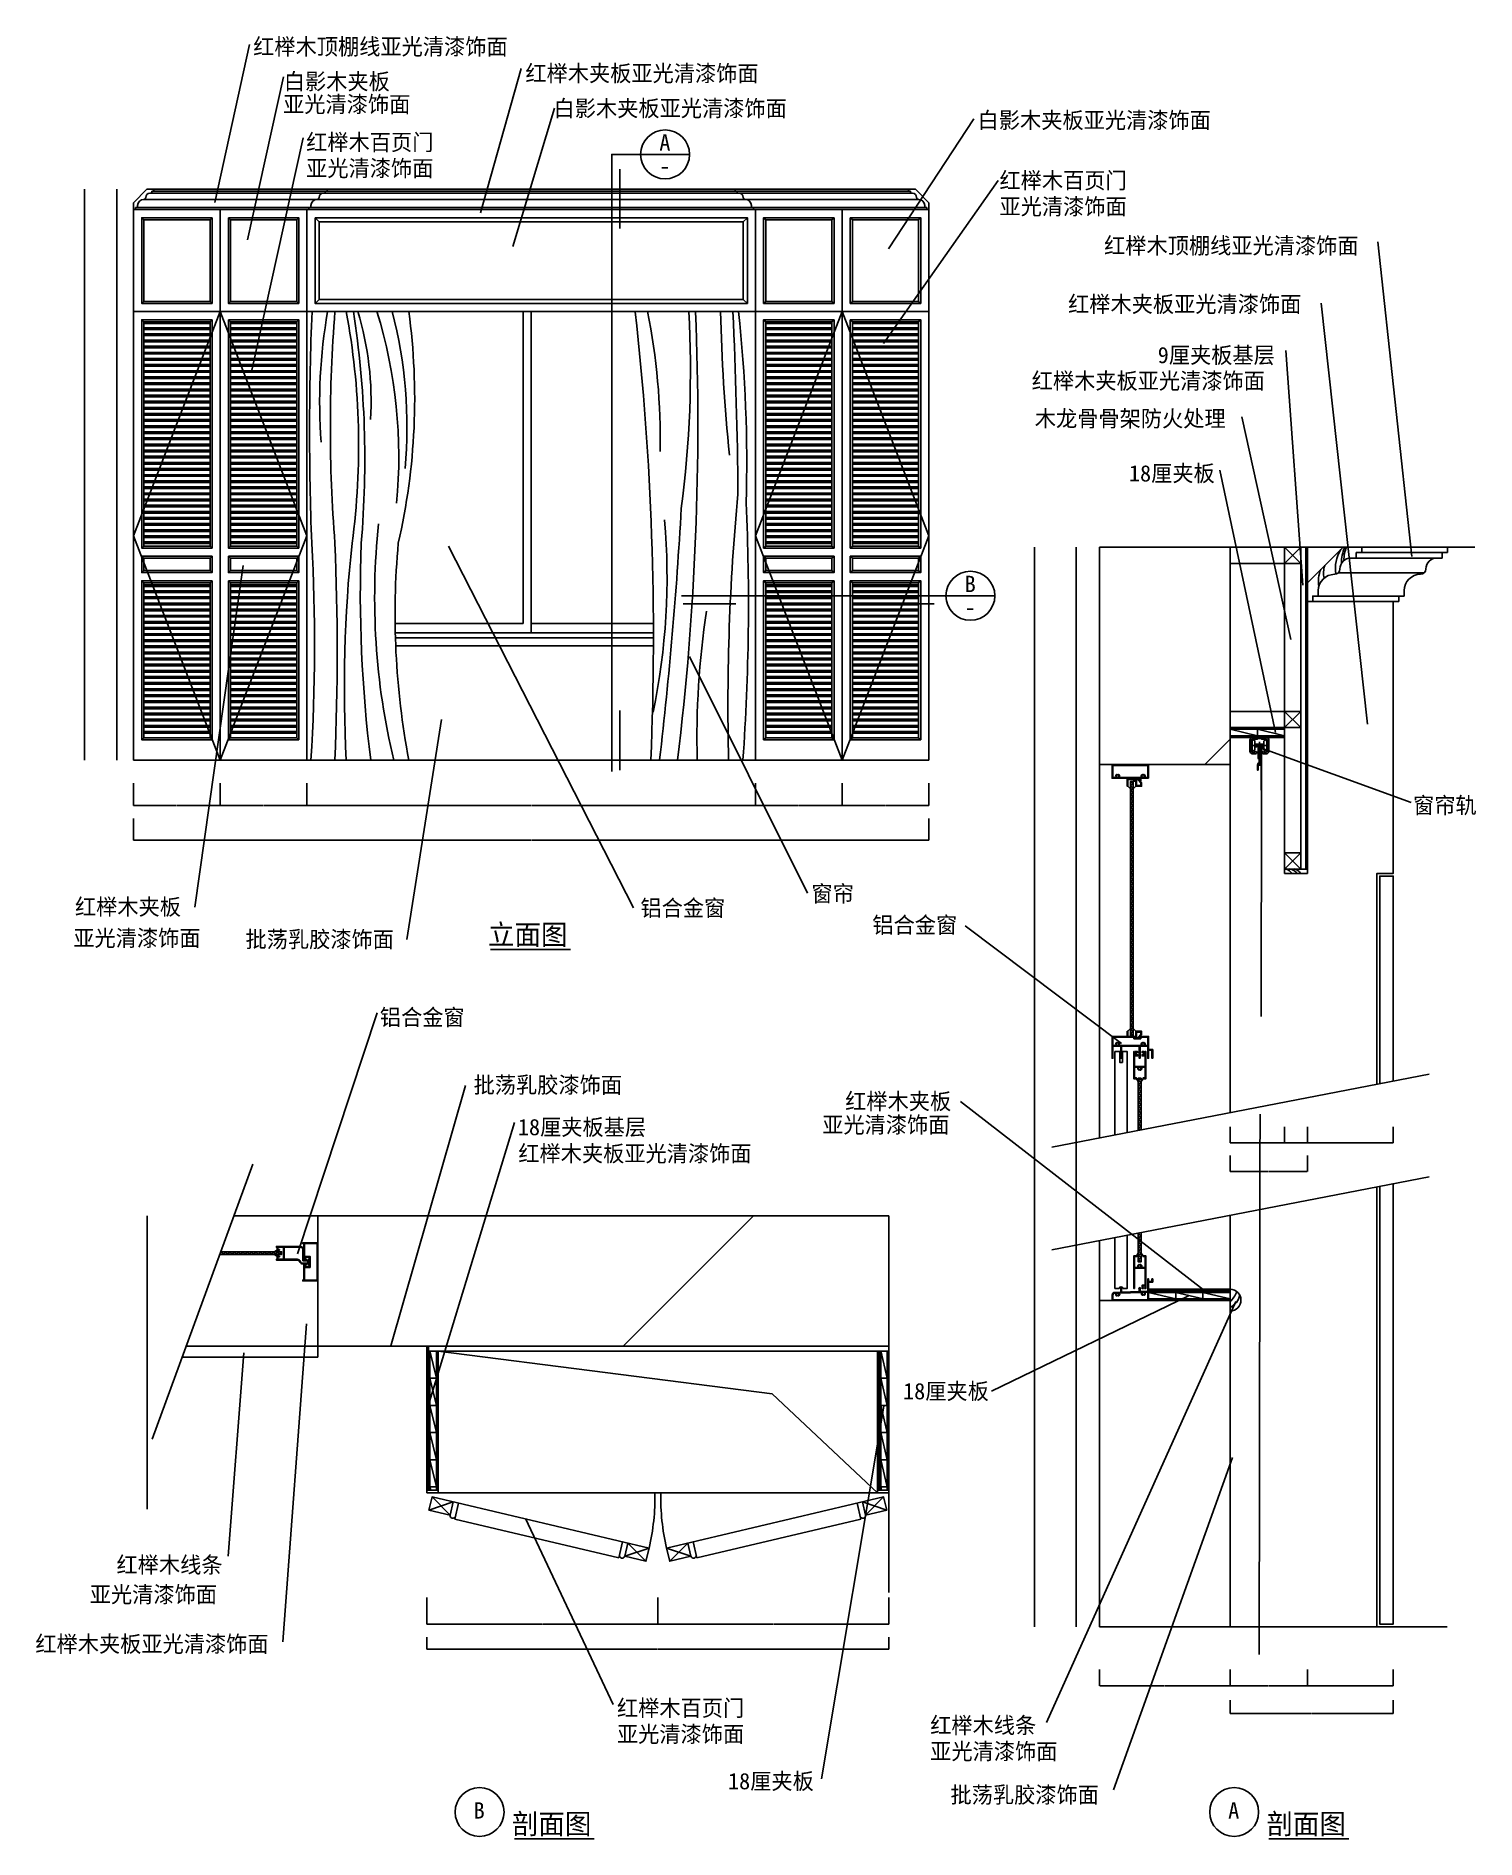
# Model space of a CAD drawing. Header units: metres. Extents: x 99 to 7160, y 560 to 9403.
import ezdxf

# ---------------------------------------------------------------- set-up
doc = ezdxf.new("R2010")
doc.units = ezdxf.units.M
for name, color, linetype in [('2', 2, 'Continuous'), ('3', 3, 'Continuous'), ('4', 4, 'Continuous'), ('7', 7, 'Continuous'), ('BH', 3, 'Continuous'), ('DIM', 3, 'Continuous'), ('TEXT', 3, 'Continuous')]:
    doc.layers.add(name, color=color, linetype=linetype)
doc.dimstyles.get("Standard").update_dxf_attribs({"dimtxt": 2.5, "dimasz": 2.5, "dimexe": 1.25, "dimexo": 0.625, "dimtad": 1, "dimcen": 2.5, "dimazin": 3, "dimtfac": 1, "dimtmove": 0, "dimatfit": 3})

msp = doc.modelspace()

# ---------------------------------------------------------------- texts
at = {"layer": 'DIM'}
for s, p in [('A', (3155.04, 8840.46)), ('-', (3154.83, 8725.8)), ('B', (4652.32, 6675.64)), ('-', (4652.11, 6560.98))]:
    msp.add_text(s, height=80, dxfattribs=at).set_placement(p)
at = {"layer": 'TEXT'}
for s, height, p in [('红榉木顶棚线亚光清漆饰面', 80, (1163.32, 9311.06)), ('白影木夹板', 80, (1313.4, 9140.22)), ('红榉木夹板亚光清漆饰面', 80, (2498.02, 9180.11)), ('亚光清漆饰面', 80, (1310.11, 9028.45)), ('白影木夹板亚光清漆饰面', 80, (2636.4, 9008.34)), ('白影木夹板亚光清漆饰面', 80, (4715.83, 8950.29)), ('红榉木百页门', 80, (1423.12, 8842.18)), ('亚光清漆饰面', 80, (1423.12, 8714.41)), ('红榉木百页门', 80, (4823.02, 8654.56)), ('亚光清漆饰面', 80, (4823.02, 8526.78)), ('红榉木顶棚线亚光清漆饰面', 80, (5336.02, 8334.93)), ('红榉木夹板亚光清漆饰面', 80, (5159.45, 8048.28)), ('9厘夹板基层', 80, (5599.07, 7798.22)), ('红榉木夹板亚光清漆饰面', 80, (4981, 7671.77)), ('木龙骨骨架防火处理', 80, (4996.21, 7486.81)), ('18厘夹板', 80, (5457.87, 7218.17)), ('窗帘轨', 80, (6851.06, 5589.83)), ('窗帘', 80, (3901.38, 5156.66)), ('红榉木夹板', 80, (289.34, 5091.72)), ('铝合金窗', 80, (3062.53, 5086.13)), ('立面图', 100, (2314.55, 4945.75)), ('铝合金窗', 80, (4199.84, 5002.98)), ('亚光清漆饰面', 80, (281.28, 4938.64)), ('批荡乳胶漆饰面', 80, (1125.72, 4932.55)), ('铝合金窗', 80, (1784.56, 4550.3)), ('批荡乳胶漆饰面', 80, (2244.16, 4218.41)), ('红榉木夹板', 80, (4066.49, 4137.98)), ('18厘夹板基层', 80, (2461.27, 4011.72)), ('亚光清漆饰面', 80, (3953.87, 4023.02)), ('红榉木夹板亚光清漆饰面', 80, (2463.48, 3881.86)), ('18厘夹板', 80, (4350.15, 2716.28)), ('红榉木线条', 80, (493.18, 1864.63)), ('亚光清漆饰面', 80, (361.94, 1719.37)), ('红榉木夹板亚光清漆饰面', 80, (95.06, 1476.45)), ('红榉木百页门', 80, (2947.23, 1162.18)), ('红榉木线条', 80, (4483.36, 1077.38)), ('亚光清漆饰面', 80, (2947.23, 1034.4)), ('亚光清漆饰面', 80, (4483.36, 949.61)), ('18厘夹板', 80, (3491.76, 803.51)), ('批荡乳胶漆饰面', 80, (4582.79, 736.63)), ('B', 80, (2244.33, 659.84)), ('A', 80, (5944.54, 659.84)), ('剖面图', 100, (2431.7, 583.92)), ('剖面图', 100, (6131.91, 583.92))]:
    msp.add_text(s, height=height, dxfattribs=at).set_placement(p)

# ---------------------------------------------------------------- blocks, each defined once
blk = doc.blocks.new('BH2')
at = {"layer": 'BH'}
blk.add_lwpolyline([(0, 32), (5, 28), (0, 24), (5, 20), (0, 16), (5, 12), (0, 8), (5, 4), (0, 0)], dxfattribs=at)
blk = doc.blocks.new('BH1')
at = {"layer": 'BH'}
for p, q in [((3, 0), (3, 100)), ((15, 0), (15, 100))]:
    blk.add_line(p, q, dxfattribs=at)
blk.add_lwpolyline([(15, 100), (3, 50), (15, 50), (3, 0), (15, 0)], dxfattribs=at)
blk = doc.blocks.new('窗帘-剖')
at = {"layer": '3'}
for p, q in [((-14.23, -14.61), (14.23, -14.61)), ((-8.3, -13.11), (-6.3, -13.11)), ((-8.3, -16.11), (-6.3, -16.11)), ((-6.3, -17.11), (-6.3, -12.11)), ((-6.3, -12.11), (6.3, -12.11)), ((-6.3, -17.11), (6.3, -17.11)), ((-2.5, -19.61), (-2.5, -37.61)), ((-2.5, -19.61), (2.5, -19.61)), ((-1.5, -17.11), (-1.5, -19.61)), ((0, -7.92), (0, -52.37)), ((1.5, -17.11), (1.5, -19.61)), ((2.5, -19.61), (2.5, -37.61)), ((6.3, -17.11), (6.3, -12.11)), ((6.3, -13.11), (8.3, -13.11)), ((6.3, -16.11), (8.3, -16.11))]:
    blk.add_line(p, q, dxfattribs=at)
for points in [[(-8.3, -22.12), (-8.3, -7.11, 1), (-13.3, -7.11), (-13.3, -22.12, 1)], [(8.3, -22.12), (8.3, -7.11, -1), (13.3, -7.11), (13.3, -22.12, -1)]]:
    blk.add_lwpolyline(points, format="xyb", close=True, dxfattribs=at)
for points in [[(-0.5, -47.48, 0.34), (-2.58, -50.16), (-2.58, -59.89), (-3.58, -59.89), (-3.58, -50.16, -0.36), (-0.5, -46.45)], [(0.5, -46.4, -0.39), (3.95, -50.16), (3.95, -96.31), (2.95, -96.31), (2.95, -50.16, 0.38), (0.5, -47.41)]]:
    blk.add_lwpolyline(points, format="xyb", dxfattribs=at)
blk.add_lwpolyline([(-0.5, -49.47), (0.5, -49.47), (0.5, -34.47), (-0.5, -34.47)], close=True, dxfattribs=at)
for centre, start, end in [((-0.5, -37.61), 180, 270), ((0.5, -37.61), 270, 0)]:
    blk.add_arc(centre, 2, start, end, dxfattribs=at)
at = {"layer": '7'}
blk.add_lwpolyline([(-12.5, 0), (12.5, 0, -0.41), (17.5, -5), (17.5, -25, -0.35), (13.04, -29.95, -0.17), (5.51, -29.26), (5.51, -25.89, 0.21), (12.5, -27, 0.41), (14.5, -25), (14.5, -5, 0.41), (12.5, -3), (3.6, -3), (2.33, -2), (-2.33, -2), (-3.6, -3), (-12.5, -3, 0.41), (-14.5, -5), (-14.5, -25, 0.41), (-12.5, -27, 0.21), (-5.51, -25.89), (-5.51, -29.26, -0.17), (-13.04, -29.95, -0.35), (-17.5, -25), (-17.5, -5, -0.41)], format="xyb", close=True, dxfattribs=at)
blk = doc.blocks.new('*D1')
for p, q in [((4994.18, 6896.11), (4994.18, 4248.27)), ((4993.93, 4248.27), (4993.68, 4248.27)), ((4994.18, 1600.43), (4994.18, 4248.27)), ((4994.18, 4248.27), (4994.18, 4248.27)), ((4994.43, 4248.27), (4994.68, 4248.27))]:
    blk.add_line(p, q)
at = {"layer": 'Defpoints'}
for p in [(4994.18, 6896.11), (4994.18, 4248.27), (4994.18, 1600.43)]:
    blk.add_point(p, dxfattribs=at)
at = {"layer": 'DIM', "insert": (4994.18, 4249.395), "char_height": 1, "attachment_point": 5}
blk.add_mtext('2800', dxfattribs=at)
blk = doc.blocks.new('*D2')
for p, q in [((495.13, 8051.59), (495.13, 7251.59)), ((494.88, 7251.59), (494.63, 7251.59)), ((495.13, 6451.59), (495.13, 7251.59)), ((495.13, 7251.59), (495.13, 7251.59)), ((495.38, 7251.59), (495.63, 7251.59))]:
    blk.add_line(p, q)
at = {"layer": 'Defpoints'}
for p in [(495.13, 8051.59), (495.13, 7251.59), (495.13, 6451.59)]:
    blk.add_point(p, dxfattribs=at)
at = {"layer": 'DIM', "insert": (495.13, 7252.715), "char_height": 1, "attachment_point": 5}
blk.add_mtext('0', dxfattribs=at)
blk = doc.blocks.new('*D3')
for p, q in [((336.58, 8651.59), (336.58, 7251.59)), ((336.33, 7251.59), (336.08, 7251.59)), ((336.58, 5851.59), (336.58, 7251.59)), ((336.58, 7251.59), (336.58, 7251.59)), ((336.83, 7251.59), (337.08, 7251.59))]:
    blk.add_line(p, q)
at = {"layer": 'Defpoints'}
for p in [(336.58, 8651.59), (336.58, 7251.59), (336.58, 5851.59)]:
    blk.add_point(p, dxfattribs=at)
at = {"layer": 'DIM', "insert": (336.58, 7252.715), "char_height": 1, "attachment_point": 5}
blk.add_mtext('0', dxfattribs=at)
blk = doc.blocks.new('*D4')
for p, q in [((495.13, 6451.59), (495.13, 6151.59)), ((494.88, 6151.59), (494.63, 6151.59)), ((495.13, 5851.59), (495.13, 6151.59)), ((495.13, 6151.59), (495.13, 6151.59)), ((495.38, 6151.59), (495.63, 6151.59))]:
    blk.add_line(p, q)
at = {"layer": 'Defpoints'}
for p in [(495.13, 6451.59), (495.13, 6151.59), (495.13, 5851.59)]:
    blk.add_point(p, dxfattribs=at)
at = {"layer": 'DIM', "insert": (495.13, 6152.715), "char_height": 1, "attachment_point": 5}
blk.add_mtext('0', dxfattribs=at)
blk = doc.blocks.new('*D5')
for p, q in [((2014.36, 1549.82), (2014.36, 1490.59)), ((4281.02, 1549.82), (4281.02, 1490.59)), ((2014.61, 1490.59), (3145.69, 1490.59)), ((3149.69, 1490.59), (4280.77, 1490.59))]:
    blk.add_line(p, q)
at = {"layer": 'Defpoints'}
for p in [(2014.36, 1549.82), (4281.02, 1549.82), (2014.36, 1490.59)]:
    blk.add_point(p, dxfattribs=at)
at = {"layer": 'DIM', "insert": (3147.69, 1490.59), "char_height": 1, "attachment_point": 5}
blk.add_mtext('850 ', dxfattribs=at)
blk = doc.blocks.new('*D6')
for p, q in [((1426.57, 5738.87), (1426.57, 5629)), ((3626.57, 5738.87), (3626.57, 5629)), ((1426.82, 5629), (2524.57, 5629)), ((2528.57, 5629), (3626.32, 5629))]:
    blk.add_line(p, q)
at = {"layer": 'Defpoints'}
for p in [(1426.57, 5738.87), (3626.57, 5738.87), (1426.57, 5629)]:
    blk.add_point(p, dxfattribs=at)
at = {"layer": 'DIM', "insert": (2526.57, 5629), "char_height": 1, "attachment_point": 5}
blk.add_mtext('2200', dxfattribs=at)
blk = doc.blocks.new('*D7')
for p, q in [((2014.36, 1744.89), (2014.36, 1613.32)), ((3147.69, 1744.89), (3147.69, 1613.32)), ((2014.61, 1613.32), (2579.525, 1613.32)), ((2582.525, 1613.32), (3147.44, 1613.32))]:
    blk.add_line(p, q)
at = {"layer": 'Defpoints'}
for p in [(2014.36, 1744.89), (3147.69, 1744.89), (2014.36, 1613.32)]:
    blk.add_point(p, dxfattribs=at)
at = {"layer": 'DIM', "insert": (2581.025, 1613.32), "char_height": 1, "attachment_point": 5}
blk.add_mtext('425', dxfattribs=at)
blk = doc.blocks.new('*D8')
for p, q in [((576.57, 5565.5), (576.57, 5459.44)), ((4476.57, 5565.5), (4476.57, 5459.44)), ((576.82, 5459.44), (2524.57, 5459.44)), ((2528.57, 5459.44), (4476.32, 5459.44))]:
    blk.add_line(p, q)
at = {"layer": 'Defpoints'}
for p in [(576.57, 5565.5), (4476.57, 5565.5), (576.57, 5459.44)]:
    blk.add_point(p, dxfattribs=at)
at = {"layer": 'DIM', "insert": (2526.57, 5459.44), "char_height": 1, "attachment_point": 5}
blk.add_mtext('3900', dxfattribs=at)
blk = doc.blocks.new('*D9')
for p, q in [((643.5, 2977.01), (643.5, 2577.01)), ((643.25, 2577.01), (643, 2577.01)), ((643.5, 2177.01), (643.5, 2577.01)), ((643.5, 2577.01), (643.5, 2577.01)), ((643.75, 2577.01), (644, 2577.01))]:
    blk.add_line(p, q)
at = {"layer": 'Defpoints'}
for p in [(643.5, 2977.01), (643.5, 2577.01), (643.5, 2177.01)]:
    blk.add_point(p, dxfattribs=at)
at = {"layer": 'DIM', "insert": (643.5, 2578.135), "char_height": 1, "attachment_point": 5}
blk.add_mtext('300', dxfattribs=at)
blk = doc.blocks.new('*D10')
for p, q in [((643.5, 3617.01), (643.5, 3297.01)), ((643.25, 3297.01), (643, 3297.01)), ((643.5, 2977.01), (643.5, 3297.01)), ((643.5, 3297.01), (643.5, 3297.01)), ((643.75, 3297.01), (644, 3297.01))]:
    blk.add_line(p, q)
at = {"layer": 'Defpoints'}
for p in [(643.5, 3617.01), (643.5, 3297.01), (643.5, 2977.01)]:
    blk.add_point(p, dxfattribs=at)
at = {"layer": 'DIM', "insert": (643.5, 3298.135), "char_height": 1, "attachment_point": 5}
blk.add_mtext('240', dxfattribs=at)
blk = doc.blocks.new('*D11')
for p, q in [((1001.57, 5738.87), (1001.57, 5629)), ((1426.57, 5738.87), (1426.57, 5629)), ((1001.82, 5629), (1212.57, 5629)), ((1215.57, 5629), (1426.32, 5629))]:
    blk.add_line(p, q)
at = {"layer": 'Defpoints'}
for p in [(1001.57, 5738.87), (1426.57, 5738.87), (1001.57, 5629)]:
    blk.add_point(p, dxfattribs=at)
at = {"layer": 'DIM', "insert": (1214.07, 5629), "char_height": 1, "attachment_point": 5}
blk.add_mtext('425', dxfattribs=at)
blk = doc.blocks.new('*D12')
for p, q in [((576.57, 5738.87), (576.57, 5629)), ((1001.57, 5738.87), (1001.57, 5629)), ((576.82, 5629), (787.57, 5629)), ((790.57, 5629), (1001.32, 5629))]:
    blk.add_line(p, q)
at = {"layer": 'Defpoints'}
for p in [(576.57, 5738.87), (1001.57, 5738.87), (576.57, 5629)]:
    blk.add_point(p, dxfattribs=at)
at = {"layer": 'DIM', "insert": (789.07, 5629), "char_height": 1, "attachment_point": 5}
blk.add_mtext('425', dxfattribs=at)
blk = doc.blocks.new('*D13')
for p, q in [((3147.69, 1744.89), (3147.69, 1613.32)), ((4281.02, 1744.89), (4281.02, 1613.32)), ((3147.94, 1613.32), (3712.855, 1613.32)), ((3715.855, 1613.32), (4280.77, 1613.32))]:
    blk.add_line(p, q)
at = {"layer": 'Defpoints'}
for p in [(3147.69, 1744.89), (4281.02, 1744.89), (3147.69, 1613.32)]:
    blk.add_point(p, dxfattribs=at)
at = {"layer": 'DIM', "insert": (3714.355, 1613.32), "char_height": 1, "attachment_point": 5}
blk.add_mtext('425', dxfattribs=at)
blk = doc.blocks.new('*D14')
for p, q in [((4051.57, 5738.87), (4051.57, 5629)), ((4476.57, 5738.87), (4476.57, 5629)), ((4051.82, 5629), (4262.57, 5629)), ((4265.57, 5629), (4476.32, 5629))]:
    blk.add_line(p, q)
at = {"layer": 'Defpoints'}
for p in [(4051.57, 5738.87), (4476.57, 5738.87), (4051.57, 5629)]:
    blk.add_point(p, dxfattribs=at)
at = {"layer": 'DIM', "insert": (4264.07, 5629), "char_height": 1, "attachment_point": 5}
blk.add_mtext('425', dxfattribs=at)
blk = doc.blocks.new('*D15')
for p, q in [((3626.57, 5738.87), (3626.57, 5629)), ((4051.57, 5738.87), (4051.57, 5629)), ((3626.82, 5629), (3837.57, 5629)), ((3840.57, 5629), (4051.32, 5629))]:
    blk.add_line(p, q)
at = {"layer": 'Defpoints'}
for p in [(3626.57, 5738.87), (4051.57, 5738.87), (3626.57, 5629)]:
    blk.add_point(p, dxfattribs=at)
at = {"layer": 'DIM', "insert": (3839.07, 5629), "char_height": 1, "attachment_point": 5}
blk.add_mtext('425', dxfattribs=at)
blk = doc.blocks.new('*D16')
for p, q in [((494.88, 8601.59), (494.63, 8601.59)), ((495.13, 8651.59), (495.13, 8601.59)), ((495.13, 8551.59), (495.13, 8601.59)), ((495.13, 8601.59), (495.13, 8601.59)), ((495.38, 8601.59), (495.63, 8601.59))]:
    blk.add_line(p, q)
at = {"layer": 'Defpoints'}
for p in [(495.13, 8651.59), (495.13, 8601.59), (495.13, 8551.59)]:
    blk.add_point(p, dxfattribs=at)
at = {"layer": 'DIM', "insert": (495.13, 8602.715), "char_height": 1, "attachment_point": 5}
blk.add_mtext('0', dxfattribs=at)
blk = doc.blocks.new('*D17')
for p, q in [((495.13, 8551.59), (495.13, 8301.59)), ((494.88, 8301.59), (494.63, 8301.59)), ((495.13, 8051.59), (495.13, 8301.59)), ((495.13, 8301.59), (495.13, 8301.59)), ((495.38, 8301.59), (495.63, 8301.59))]:
    blk.add_line(p, q)
at = {"layer": 'Defpoints'}
for p in [(495.13, 8551.59), (495.13, 8301.59), (495.13, 8051.59)]:
    blk.add_point(p, dxfattribs=at)
at = {"layer": 'DIM', "insert": (495.13, 8302.715), "char_height": 1, "attachment_point": 5}
blk.add_mtext('0', dxfattribs=at)
blk = doc.blocks.new('*D18')
for p, q in [((5954.22, 3911.57), (5954.22, 3833.19)), ((6332.89, 3911.57), (6332.89, 3833.19)), ((5954.47, 3833.19), (6142.055, 3833.19)), ((6145.055, 3833.19), (6332.64, 3833.19))]:
    blk.add_line(p, q)
at = {"layer": 'Defpoints'}
for p in [(5954.22, 3911.57), (6332.89, 3911.57), (5954.22, 3833.19)]:
    blk.add_point(p, dxfattribs=at)
at = {"layer": 'DIM', "insert": (6143.555, 3833.19), "char_height": 1, "attachment_point": 5}
blk.add_mtext('142', dxfattribs=at)
blk = doc.blocks.new('*D19')
for p, q in [((5199.67, 5296.11), (5199.67, 4276.27)), ((5199.42, 4276.27), (5199.17, 4276.27)), ((5199.67, 3256.43), (5199.67, 4276.27)), ((5199.67, 4276.27), (5199.67, 4276.27)), ((5199.92, 4276.27), (5200.17, 4276.27))]:
    blk.add_line(p, q)
at = {"layer": 'Defpoints'}
for p in [(5199.67, 5296.11), (5199.67, 4276.27), (5199.67, 3256.43)]:
    blk.add_point(p, dxfattribs=at)
at = {"layer": 'DIM', "insert": (5199.67, 4277.395), "char_height": 1, "attachment_point": 5}
blk.add_mtext('1579', dxfattribs=at)
blk = doc.blocks.new('*D20')
for p, q in [((5314.22, 1391.16), (5314.22, 1310.64)), ((5954.22, 1391.16), (5954.22, 1310.64)), ((5314.47, 1310.64), (5632.72, 1310.64)), ((5635.72, 1310.64), (5953.97, 1310.64))]:
    blk.add_line(p, q)
at = {"layer": 'Defpoints'}
for p in [(5314.22, 1391.16), (5954.22, 1391.16), (5314.22, 1310.64)]:
    blk.add_point(p, dxfattribs=at)
at = {"layer": 'DIM', "insert": (5634.22, 1310.64), "char_height": 1, "attachment_point": 5}
blk.add_mtext('240', dxfattribs=at)
blk = doc.blocks.new('*D21')
for p, q in [((5199.67, 3256.43), (5199.67, 2428.43)), ((5199.42, 2428.43), (5199.17, 2428.43)), ((5199.67, 1600.43), (5199.67, 2428.43)), ((5199.67, 2428.43), (5199.67, 2428.43)), ((5199.92, 2428.43), (5200.17, 2428.43))]:
    blk.add_line(p, q)
at = {"layer": 'Defpoints'}
for p in [(5199.67, 3256.43), (5199.67, 2428.43), (5199.67, 1600.43)]:
    blk.add_point(p, dxfattribs=at)
at = {"layer": 'DIM', "insert": (5199.67, 2429.555), "char_height": 1, "attachment_point": 5}
blk.add_mtext('621', dxfattribs=at)
blk = doc.blocks.new('*D22')
for p, q in [((5954.22, 1241.31), (5954.22, 1175.44)), ((6754.22, 1241.31), (6754.22, 1175.44)), ((5954.47, 1175.44), (6352.72, 1175.44)), ((6355.72, 1175.44), (6753.97, 1175.44))]:
    blk.add_line(p, q)
at = {"layer": 'Defpoints'}
for p in [(5954.22, 1241.31), (6754.22, 1241.31), (5954.22, 1175.44)]:
    blk.add_point(p, dxfattribs=at)
at = {"layer": 'DIM', "insert": (6354.22, 1175.44), "char_height": 1, "attachment_point": 5}
blk.add_mtext('300', dxfattribs=at)
blk = doc.blocks.new('*D23')
for p, q in [((6332.89, 1391.16), (6332.89, 1310.64)), ((6754.22, 1391.16), (6754.22, 1310.64)), ((6333.14, 1310.64), (6542.055, 1310.64)), ((6545.055, 1310.64), (6753.97, 1310.64))]:
    blk.add_line(p, q)
at = {"layer": 'Defpoints'}
for p in [(6332.89, 1391.16), (6754.22, 1391.16), (6332.89, 1310.64)]:
    blk.add_point(p, dxfattribs=at)
at = {"layer": 'DIM', "insert": (6543.555, 1310.64), "char_height": 1, "attachment_point": 5}
blk.add_mtext('158', dxfattribs=at)
blk = doc.blocks.new('*D24')
for p, q in [((5954.22, 1391.16), (5954.22, 1310.64)), ((6332.89, 1391.16), (6332.89, 1310.64)), ((5954.47, 1310.64), (6142.055, 1310.64)), ((6145.055, 1310.64), (6332.64, 1310.64))]:
    blk.add_line(p, q)
at = {"layer": 'Defpoints'}
for p in [(5954.22, 1391.16), (6332.89, 1391.16), (5954.22, 1310.64)]:
    blk.add_point(p, dxfattribs=at)
at = {"layer": 'DIM', "insert": (6143.555, 1310.64), "char_height": 1, "attachment_point": 5}
blk.add_mtext('142', dxfattribs=at)
blk = doc.blocks.new('*D25')
for p, q in [((5199.67, 5829.45), (5199.67, 5562.78)), ((5199.42, 5562.78), (5199.17, 5562.78)), ((5199.67, 5296.11), (5199.67, 5562.78)), ((5199.67, 5562.78), (5199.67, 5562.78)), ((5199.92, 5562.78), (5200.17, 5562.78))]:
    blk.add_line(p, q)
at = {"layer": 'Defpoints'}
for p in [(5199.67, 5829.45), (5199.67, 5562.78), (5199.67, 5296.11)]:
    blk.add_point(p, dxfattribs=at)
at = {"layer": 'DIM', "insert": (5199.67, 5563.905), "char_height": 1, "attachment_point": 5}
blk.add_mtext('200', dxfattribs=at)
blk = doc.blocks.new('*D26')
for p, q in [((5199.67, 6629.45), (5199.67, 6229.45)), ((5199.42, 6229.45), (5199.17, 6229.45)), ((5199.67, 5829.45), (5199.67, 6229.45)), ((5199.67, 6229.45), (5199.67, 6229.45)), ((5199.92, 6229.45), (5200.17, 6229.45))]:
    blk.add_line(p, q)
at = {"layer": 'Defpoints'}
for p in [(5199.67, 6629.45), (5199.67, 6229.45), (5199.67, 5829.45)]:
    blk.add_point(p, dxfattribs=at)
at = {"layer": 'DIM', "insert": (5199.67, 6230.575), "char_height": 1, "attachment_point": 5}
blk.add_mtext('300', dxfattribs=at)
blk = doc.blocks.new('*D27')
for p, q in [((5199.67, 6896.11), (5199.67, 6762.78)), ((5199.42, 6762.78), (5199.17, 6762.78)), ((5199.67, 6629.45), (5199.67, 6762.78)), ((5199.67, 6762.78), (5199.67, 6762.78)), ((5199.92, 6762.78), (5200.17, 6762.78))]:
    blk.add_line(p, q)
at = {"layer": 'Defpoints'}
for p in [(5199.67, 6896.11), (5199.67, 6762.78), (5199.67, 6629.45)]:
    blk.add_point(p, dxfattribs=at)
at = {"layer": 'DIM', "insert": (5199.67, 6763.905), "char_height": 1, "attachment_point": 5}
blk.add_mtext('100', dxfattribs=at)
blk = doc.blocks.new('*D28')
for p, q in [((6332.89, 4053.4), (6332.89, 3975.07)), ((6754.22, 4053.4), (6754.22, 3975.07)), ((6333.14, 3975.07), (6542.055, 3975.07)), ((6545.055, 3975.07), (6753.97, 3975.07))]:
    blk.add_line(p, q)
at = {"layer": 'Defpoints'}
for p in [(6332.89, 4053.4), (6754.22, 4053.4), (6332.89, 3975.07)]:
    blk.add_point(p, dxfattribs=at)
at = {"layer": 'DIM', "insert": (6543.555, 3975.07), "char_height": 1, "attachment_point": 5}
blk.add_mtext('158', dxfattribs=at)
blk = doc.blocks.new('*D29')
for p, q in [((6220.89, 4053.4), (6220.89, 3975.07)), ((6332.89, 4053.4), (6332.89, 3975.07)), ((6221.14, 3975.07), (6275.89, 3975.07)), ((6277.89, 3975.07), (6332.64, 3975.07))]:
    blk.add_line(p, q)
at = {"layer": 'Defpoints'}
for p in [(6220.89, 4053.4), (6332.89, 4053.4), (6220.89, 3975.07)]:
    blk.add_point(p, dxfattribs=at)
at = {"layer": 'DIM', "insert": (6276.89, 3975.07), "char_height": 1, "attachment_point": 5}
blk.add_mtext('42', dxfattribs=at)
blk = doc.blocks.new('*D30')
for p, q in [((5954.22, 4053.4), (5954.22, 3975.07)), ((6220.89, 4053.4), (6220.89, 3975.07)), ((5954.47, 3975.07), (6086.055, 3975.07)), ((6089.055, 3975.07), (6220.64, 3975.07))]:
    blk.add_line(p, q)
at = {"layer": 'Defpoints'}
for p in [(5954.22, 4053.4), (6220.89, 4053.4), (5954.22, 3975.07)]:
    blk.add_point(p, dxfattribs=at)
at = {"layer": 'DIM', "insert": (6087.555, 3975.07), "char_height": 1, "attachment_point": 5}
blk.add_mtext('100', dxfattribs=at)

# ---------------------------------------------------------------- dimensions: what is measured, and where the dimension line sits
at = {"layer": 'DIM'}
for base, p1, p2, picture, middle in [((336.58, 7251.59), (336.58, 8651.59), (336.58, 5851.59), '*D3', (336.58, 7252.715)), ((495.13, 8601.59), (495.13, 8651.59), (495.13, 8551.59), '*D16', (495.13, 8602.715)), ((495.13, 8301.59), (495.13, 8551.59), (495.13, 8051.59), '*D17', (495.13, 8302.715)), ((495.13, 7251.59), (495.13, 8051.59), (495.13, 6451.59), '*D2', (495.13, 7252.715)), ((495.13, 6151.59), (495.13, 6451.59), (495.13, 5851.59), '*D4', (495.13, 6152.715)), ((576.57, 5629), (576.57, 5738.87), (1001.57, 5738.87), '*D12', (789.07, 5629)), ((1001.57, 5629), (1001.57, 5738.87), (1426.57, 5738.87), '*D11', (1214.07, 5629)), ((1426.57, 5629), (1426.57, 5738.87), (3626.57, 5738.87), '*D6', (2526.57, 5629)), ((3626.57, 5629), (3626.57, 5738.87), (4051.57, 5738.87), '*D15', (3839.07, 5629)), ((4051.57, 5629), (4051.57, 5738.87), (4476.57, 5738.87), '*D14', (4264.07, 5629)), ((576.57, 5459.44), (576.57, 5565.5), (4476.57, 5565.5), '*D8', (2526.57, 5459.44))]:
    dim = msp.add_linear_dim(base=base, p1=p1, p2=p2, dimstyle='Standard', dxfattribs=at)
    dim.commit()
    dim.dimension.update_dxf_attribs({"geometry": picture, "text_midpoint": middle})
for base, p1, p2, text, picture, middle in [((4994.18, 4248.27), (4994.18, 6896.11), (4994.18, 1600.43), '2800', '*D1', (4994.18, 4249.395)), ((5199.67, 6762.78), (5199.67, 6896.11), (5199.67, 6629.45), '100', '*D27', (5199.67, 6763.905)), ((5199.67, 6229.45), (5199.67, 6629.45), (5199.67, 5829.45), '300', '*D26', (5199.67, 6230.575)), ((5199.67, 5562.78), (5199.67, 5829.45), (5199.67, 5296.11), '200', '*D25', (5199.67, 5563.905)), ((5199.67, 4276.27), (5199.67, 5296.11), (5199.67, 3256.43), '1579', '*D19', (5199.67, 4277.395)), ((5954.22, 3975.07), (5954.22, 4053.4), (6220.89, 4053.4), '100', '*D30', (6087.555, 3975.07)), ((6220.89, 3975.07), (6220.89, 4053.4), (6332.89, 4053.4), '42', '*D29', (6276.89, 3975.07)), ((6332.89, 3975.07), (6332.89, 4053.4), (6754.22, 4053.4), '158', '*D28', (6543.555, 3975.07)), ((5954.22, 3833.19), (5954.22, 3911.57), (6332.89, 3911.57), '142', '*D18', (6143.555, 3833.19)), ((643.5, 3297.01), (643.5, 3617.01), (643.5, 2977.01), '240', '*D10', (643.5, 3298.135)), ((5199.67, 2428.43), (5199.67, 3256.43), (5199.67, 1600.43), '621', '*D21', (5199.67, 2429.555)), ((643.5, 2577.01), (643.5, 2977.01), (643.5, 2177.01), '300', '*D9', (643.5, 2578.135)), ((2014.36, 1613.32), (2014.36, 1744.89), (3147.69, 1744.89), '425', '*D7', (2581.025, 1613.32)), ((3147.69, 1613.32), (3147.69, 1744.89), (4281.02, 1744.89), '425', '*D13', (3714.355, 1613.32)), ((2014.36, 1490.59), (2014.36, 1549.82), (4281.02, 1549.82), '850 ', '*D5', (3147.69, 1490.59)), ((5314.22, 1310.64), (5314.22, 1391.16), (5954.22, 1391.16), '240', '*D20', (5634.22, 1310.64)), ((5954.22, 1310.64), (5954.22, 1391.16), (6332.89, 1391.16), '142', '*D24', (6143.555, 1310.64)), ((6332.89, 1310.64), (6332.89, 1391.16), (6754.22, 1391.16), '158', '*D23', (6543.555, 1310.64)), ((5954.22, 1175.44), (5954.22, 1241.31), (6754.22, 1241.31), '300', '*D22', (6354.22, 1175.44))]:
    dim = msp.add_linear_dim(base=base, p1=p1, p2=p2, text=text, dimstyle='Standard', dxfattribs=at)
    dim.commit()
    dim.dimension.update_dxf_attribs({"geometry": picture, "text_midpoint": middle})

# ---------------------------------------------------------------- hatches: boundary and pattern name
at = {"layer": 'BH'}
h = msp.add_hatch(dxfattribs=at)
h.set_pattern_fill('AR-RROOF', scale=500)
h.paths.add_polyline_path([(2526.57, 6521.59), (3125.88, 6521.59, 0.03), (3036.46, 8051.59), (2526.57, 8051.59)])
h.paths.add_polyline_path([(1875.09, 6915.49, 0.03), (1858.4, 6521.59), (2486.57, 6521.59), (2486.57, 8051.59), (1926.57, 8051.59, -0.09)])
h = msp.add_hatch(dxfattribs=at)
h.set_pattern_fill('ANSI31', scale=1000)
h.paths.add_polyline_path([(5314.22, 5829.45), (5954.22, 5829.45), (5954.22, 6896.11), (5314.22, 6896.11)])
h = msp.add_hatch(dxfattribs=at)
h.set_pattern_fill('ANSI31', scale=1000)
h.paths.add_polyline_path([(1481.02, 3617.01), (1481.02, 2977.01), (4281.02, 2977.01), (4281.02, 3617.01)])
h = msp.add_hatch(dxfattribs=at)
h.set_pattern_fill('ANSI31', scale=1000)
h.paths.add_polyline_path([(5314.22, 1600.43), (5954.22, 1600.43), (5954.22, 3200.43), (5314.22, 3200.43)])

# ---------------------------------------------------------------- linework, layer by layer
at = {"layer": '2'}
for p, q in [((5314.22, 6896.11), (7154.34, 6896.11)), ((5314.22, 6896.11), (5314.22, 3999.03)), ((5954.22, 6896.11), (5954.22, 4122.52)), ((5314.22, 5829.45), (5954.22, 5829.45)), ((1068.99, 3617.01), (1481.02, 3617.01)), ((1481.02, 3617.01), (4281.02, 3617.01)), ((1481.02, 3617.01), (1481.02, 2977.01)), ((4281.02, 3617.01), (4281.02, 1769.59)), ((5954.22, 3619.09), (5954.22, 1600.43)), ((5314.22, 3495.6), (5314.22, 1600.43)), ((1481.02, 2977.01), (4281.02, 2977.01)), ((5314.22, 1600.43), (7018.43, 1600.43))]:
    msp.add_line(p, q, dxfattribs=at)
at = {"layer": '3'}
for p, q in [((626.57, 8601.59), (4426.57, 8601.59)), ((4386.57, 8631.59), (666.57, 8631.59)), ((4381.57, 8641.59), (676.57, 8641.59)), ((4456.57, 8561.59), (596.57, 8561.59)), ((626.57, 8501.59), (616.57, 8511.59)), ((951.57, 8501.59), (961.57, 8511.59)), ((1001.57, 8051.59), (1001.57, 8551.59)), ((1051.57, 8501.59), (1041.57, 8511.59)), ((1376.57, 8501.59), (1386.57, 8511.59)), ((1486.57, 8491.59), (1466.57, 8511.59)), ((3566.57, 8491.59), (3586.57, 8511.59)), ((3676.57, 8501.59), (3666.57, 8511.59)), ((4001.57, 8501.59), (4011.57, 8511.59)), ((4051.57, 8051.59), (4051.57, 8551.59)), ((4101.57, 8501.59), (4091.57, 8511.59)), ((4426.57, 8501.59), (4436.57, 8511.59)), ((1001.57, 8051.59), (576.57, 6951.59)), ((626.57, 8101.59), (616.57, 8091.59)), ((951.57, 8101.59), (961.57, 8091.59)), ((1001.57, 8051.59), (1426.57, 6951.59)), ((1051.57, 8101.59), (1041.57, 8091.59)), ((1376.57, 8101.59), (1386.57, 8091.59)), ((1486.57, 8111.59), (1466.57, 8091.59)), ((3566.57, 8111.59), (3586.57, 8091.59)), ((4051.57, 8051.59), (3626.57, 6951.59)), ((3676.57, 8101.59), (3666.57, 8091.59)), ((4001.57, 8101.59), (4011.57, 8091.59)), ((4051.57, 8051.59), (4476.57, 6951.59)), ((4101.57, 8101.59), (4091.57, 8091.59)), ((4426.57, 8101.59), (4436.57, 8091.59)), ((626.57, 8001.59), (616.57, 8011.59)), ((951.57, 7993.59), (626.57, 7993.59)), ((951.57, 7971.59), (626.57, 7971.59)), ((951.57, 7963.59), (626.57, 7963.59)), ((951.57, 8001.59), (961.57, 8011.59)), ((1051.57, 8001.59), (1041.57, 8011.59)), ((1051.57, 7993.59), (1376.57, 7993.59)), ((1051.57, 7971.59), (1376.57, 7971.59)), ((1051.57, 7963.59), (1376.57, 7963.59)), ((1376.57, 8001.59), (1386.57, 8011.59)), ((3676.57, 8001.59), (3666.57, 8011.59)), ((4001.57, 7993.59), (3676.57, 7993.59)), ((4001.57, 7971.59), (3676.57, 7971.59)), ((4001.57, 7963.59), (3676.57, 7963.59)), ((4001.57, 8001.59), (4011.57, 8011.59)), ((4101.57, 8001.59), (4091.57, 8011.59)), ((4101.57, 7993.59), (4426.57, 7993.59)), ((4101.57, 7971.59), (4426.57, 7971.59)), ((4101.57, 7963.59), (4426.57, 7963.59)), ((4426.57, 8001.59), (4436.57, 8011.59)), ((951.57, 7941.59), (626.57, 7941.59)), ((951.57, 7933.59), (626.57, 7933.59)), ((951.57, 7911.59), (626.57, 7911.59)), ((951.57, 7903.59), (626.57, 7903.59)), ((951.57, 7881.59), (626.57, 7881.59)), ((951.57, 7873.59), (626.57, 7873.59)), ((1051.57, 7941.59), (1376.57, 7941.59)), ((1051.57, 7933.59), (1376.57, 7933.59)), ((1051.57, 7911.59), (1376.57, 7911.59)), ((1051.57, 7903.59), (1376.57, 7903.59)), ((1051.57, 7881.59), (1376.57, 7881.59)), ((1051.57, 7873.59), (1376.57, 7873.59)), ((4001.57, 7941.59), (3676.57, 7941.59)), ((4001.57, 7933.59), (3676.57, 7933.59)), ((4001.57, 7911.59), (3676.57, 7911.59)), ((4001.57, 7903.59), (3676.57, 7903.59)), ((4001.57, 7881.59), (3676.57, 7881.59)), ((4001.57, 7873.59), (3676.57, 7873.59)), ((4101.57, 7941.59), (4426.57, 7941.59)), ((4101.57, 7933.59), (4426.57, 7933.59)), ((4101.57, 7911.59), (4426.57, 7911.59)), ((4101.57, 7903.59), (4426.57, 7903.59)), ((4101.57, 7881.59), (4426.57, 7881.59)), ((4101.57, 7873.59), (4426.57, 7873.59)), ((951.57, 7851.59), (626.57, 7851.59)), ((951.57, 7843.59), (626.57, 7843.59)), ((951.57, 7821.59), (626.57, 7821.59)), ((951.57, 7813.59), (626.57, 7813.59)), ((951.57, 7791.59), (626.57, 7791.59)), ((951.57, 7783.59), (626.57, 7783.59)), ((1051.57, 7851.59), (1376.57, 7851.59)), ((1051.57, 7843.59), (1376.57, 7843.59)), ((1051.57, 7821.59), (1376.57, 7821.59)), ((1051.57, 7813.59), (1376.57, 7813.59)), ((1051.57, 7791.59), (1376.57, 7791.59)), ((1051.57, 7783.59), (1376.57, 7783.59)), ((4001.57, 7851.59), (3676.57, 7851.59)), ((4001.57, 7843.59), (3676.57, 7843.59)), ((4001.57, 7821.59), (3676.57, 7821.59)), ((4001.57, 7813.59), (3676.57, 7813.59)), ((4001.57, 7791.59), (3676.57, 7791.59)), ((4001.57, 7783.59), (3676.57, 7783.59)), ((4101.57, 7851.59), (4426.57, 7851.59)), ((4101.57, 7843.59), (4426.57, 7843.59)), ((4101.57, 7821.59), (4426.57, 7821.59)), ((4101.57, 7813.59), (4426.57, 7813.59)), ((4101.57, 7791.59), (4426.57, 7791.59)), ((4101.57, 7783.59), (4426.57, 7783.59)), ((951.57, 7761.59), (626.57, 7761.59)), ((951.57, 7753.59), (626.57, 7753.59)), ((951.57, 7731.59), (626.57, 7731.59)), ((951.57, 7723.59), (626.57, 7723.59)), ((951.57, 7701.59), (626.57, 7701.59)), ((951.57, 7693.59), (626.57, 7693.59)), ((1051.57, 7761.59), (1376.57, 7761.59)), ((1051.57, 7753.59), (1376.57, 7753.59)), ((1051.57, 7731.59), (1376.57, 7731.59)), ((1051.57, 7723.59), (1376.57, 7723.59)), ((1051.57, 7701.59), (1376.57, 7701.59)), ((1051.57, 7693.59), (1376.57, 7693.59)), ((4001.57, 7761.59), (3676.57, 7761.59)), ((4001.57, 7753.59), (3676.57, 7753.59)), ((4001.57, 7731.59), (3676.57, 7731.59)), ((4001.57, 7723.59), (3676.57, 7723.59)), ((4001.57, 7701.59), (3676.57, 7701.59)), ((4001.57, 7693.59), (3676.57, 7693.59)), ((4101.57, 7761.59), (4426.57, 7761.59)), ((4101.57, 7753.59), (4426.57, 7753.59)), ((4101.57, 7731.59), (4426.57, 7731.59)), ((4101.57, 7723.59), (4426.57, 7723.59)), ((4101.57, 7701.59), (4426.57, 7701.59)), ((4101.57, 7693.59), (4426.57, 7693.59)), ((951.57, 7671.59), (626.57, 7671.59)), ((951.57, 7663.59), (626.57, 7663.59)), ((951.57, 7641.59), (626.57, 7641.59)), ((951.57, 7633.59), (626.57, 7633.59)), ((951.57, 7611.59), (626.57, 7611.59)), ((1051.57, 7671.59), (1376.57, 7671.59)), ((1051.57, 7663.59), (1376.57, 7663.59)), ((1051.57, 7641.59), (1376.57, 7641.59)), ((1051.57, 7633.59), (1376.57, 7633.59)), ((1051.57, 7611.59), (1376.57, 7611.59)), ((4001.57, 7671.59), (3676.57, 7671.59)), ((4001.57, 7663.59), (3676.57, 7663.59)), ((4001.57, 7641.59), (3676.57, 7641.59)), ((4001.57, 7633.59), (3676.57, 7633.59)), ((4001.57, 7611.59), (3676.57, 7611.59)), ((4101.57, 7671.59), (4426.57, 7671.59)), ((4101.57, 7663.59), (4426.57, 7663.59)), ((4101.57, 7641.59), (4426.57, 7641.59)), ((4101.57, 7633.59), (4426.57, 7633.59)), ((4101.57, 7611.59), (4426.57, 7611.59)), ((951.57, 7603.59), (626.57, 7603.59)), ((951.57, 7581.59), (626.57, 7581.59)), ((951.57, 7573.59), (626.57, 7573.59)), ((951.57, 7551.59), (626.57, 7551.59)), ((951.57, 7543.59), (626.57, 7543.59)), ((951.57, 7521.59), (626.57, 7521.59)), ((1051.57, 7603.59), (1376.57, 7603.59)), ((1051.57, 7581.59), (1376.57, 7581.59)), ((1051.57, 7573.59), (1376.57, 7573.59)), ((1051.57, 7551.59), (1376.57, 7551.59)), ((1051.57, 7543.59), (1376.57, 7543.59)), ((1051.57, 7521.59), (1376.57, 7521.59)), ((4001.57, 7603.59), (3676.57, 7603.59)), ((4001.57, 7581.59), (3676.57, 7581.59)), ((4001.57, 7573.59), (3676.57, 7573.59)), ((4001.57, 7551.59), (3676.57, 7551.59)), ((4001.57, 7543.59), (3676.57, 7543.59)), ((4001.57, 7521.59), (3676.57, 7521.59)), ((4101.57, 7603.59), (4426.57, 7603.59)), ((4101.57, 7581.59), (4426.57, 7581.59)), ((4101.57, 7573.59), (4426.57, 7573.59)), ((4101.57, 7551.59), (4426.57, 7551.59)), ((4101.57, 7543.59), (4426.57, 7543.59)), ((4101.57, 7521.59), (4426.57, 7521.59)), ((951.57, 7513.59), (626.57, 7513.59)), ((951.57, 7491.59), (626.57, 7491.59)), ((951.57, 7483.59), (626.57, 7483.59)), ((951.57, 7461.59), (626.57, 7461.59)), ((951.57, 7453.59), (626.57, 7453.59)), ((951.57, 7431.59), (626.57, 7431.59)), ((1051.57, 7513.59), (1376.57, 7513.59)), ((1051.57, 7491.59), (1376.57, 7491.59)), ((1051.57, 7483.59), (1376.57, 7483.59)), ((1051.57, 7461.59), (1376.57, 7461.59)), ((1051.57, 7453.59), (1376.57, 7453.59)), ((1051.57, 7431.59), (1376.57, 7431.59)), ((4001.57, 7513.59), (3676.57, 7513.59)), ((4001.57, 7491.59), (3676.57, 7491.59)), ((4001.57, 7483.59), (3676.57, 7483.59)), ((4001.57, 7461.59), (3676.57, 7461.59)), ((4001.57, 7453.59), (3676.57, 7453.59)), ((4001.57, 7431.59), (3676.57, 7431.59)), ((4101.57, 7513.59), (4426.57, 7513.59)), ((4101.57, 7491.59), (4426.57, 7491.59)), ((4101.57, 7483.59), (4426.57, 7483.59)), ((4101.57, 7461.59), (4426.57, 7461.59)), ((4101.57, 7453.59), (4426.57, 7453.59)), ((4101.57, 7431.59), (4426.57, 7431.59)), ((951.57, 7423.59), (626.57, 7423.59)), ((951.57, 7401.59), (626.57, 7401.59)), ((951.57, 7393.59), (626.57, 7393.59)), ((951.57, 7371.59), (626.57, 7371.59)), ((951.57, 7363.59), (626.57, 7363.59)), ((951.57, 7341.59), (626.57, 7341.59)), ((1051.57, 7423.59), (1376.57, 7423.59)), ((1051.57, 7401.59), (1376.57, 7401.59)), ((1051.57, 7393.59), (1376.57, 7393.59)), ((1051.57, 7371.59), (1376.57, 7371.59)), ((1051.57, 7363.59), (1376.57, 7363.59)), ((1051.57, 7341.59), (1376.57, 7341.59)), ((4001.57, 7423.59), (3676.57, 7423.59)), ((4001.57, 7401.59), (3676.57, 7401.59)), ((4001.57, 7393.59), (3676.57, 7393.59)), ((4001.57, 7371.59), (3676.57, 7371.59)), ((4001.57, 7363.59), (3676.57, 7363.59)), ((4001.57, 7341.59), (3676.57, 7341.59)), ((4101.57, 7423.59), (4426.57, 7423.59)), ((4101.57, 7401.59), (4426.57, 7401.59)), ((4101.57, 7393.59), (4426.57, 7393.59)), ((4101.57, 7371.59), (4426.57, 7371.59)), ((4101.57, 7363.59), (4426.57, 7363.59)), ((4101.57, 7341.59), (4426.57, 7341.59)), ((951.57, 7333.59), (626.57, 7333.59)), ((951.57, 7311.59), (626.57, 7311.59)), ((951.57, 7303.59), (626.57, 7303.59)), ((951.57, 7281.59), (626.57, 7281.59)), ((951.57, 7273.59), (626.57, 7273.59)), ((951.57, 7251.59), (626.57, 7251.59)), ((1051.57, 7333.59), (1376.57, 7333.59)), ((1051.57, 7311.59), (1376.57, 7311.59)), ((1051.57, 7303.59), (1376.57, 7303.59)), ((1051.57, 7281.59), (1376.57, 7281.59)), ((1051.57, 7273.59), (1376.57, 7273.59)), ((1051.57, 7251.59), (1376.57, 7251.59)), ((4001.57, 7333.59), (3676.57, 7333.59)), ((4001.57, 7311.59), (3676.57, 7311.59)), ((4001.57, 7303.59), (3676.57, 7303.59)), ((4001.57, 7281.59), (3676.57, 7281.59)), ((4001.57, 7273.59), (3676.57, 7273.59)), ((4001.57, 7251.59), (3676.57, 7251.59)), ((4101.57, 7333.59), (4426.57, 7333.59)), ((4101.57, 7311.59), (4426.57, 7311.59)), ((4101.57, 7303.59), (4426.57, 7303.59)), ((4101.57, 7281.59), (4426.57, 7281.59)), ((4101.57, 7273.59), (4426.57, 7273.59)), ((4101.57, 7251.59), (4426.57, 7251.59)), ((951.57, 7243.59), (626.57, 7243.59)), ((951.57, 7221.59), (626.57, 7221.59)), ((951.57, 7213.59), (626.57, 7213.59)), ((951.57, 7191.59), (626.57, 7191.59)), ((951.57, 7183.59), (626.57, 7183.59)), ((1051.57, 7243.59), (1376.57, 7243.59)), ((1051.57, 7221.59), (1376.57, 7221.59)), ((1051.57, 7213.59), (1376.57, 7213.59)), ((1051.57, 7191.59), (1376.57, 7191.59)), ((1051.57, 7183.59), (1376.57, 7183.59)), ((4001.57, 7243.59), (3676.57, 7243.59)), ((4001.57, 7221.59), (3676.57, 7221.59)), ((4001.57, 7213.59), (3676.57, 7213.59)), ((4001.57, 7191.59), (3676.57, 7191.59)), ((4001.57, 7183.59), (3676.57, 7183.59)), ((4101.57, 7243.59), (4426.57, 7243.59)), ((4101.57, 7221.59), (4426.57, 7221.59)), ((4101.57, 7213.59), (4426.57, 7213.59)), ((4101.57, 7191.59), (4426.57, 7191.59)), ((4101.57, 7183.59), (4426.57, 7183.59)), ((951.57, 7161.59), (626.57, 7161.59)), ((951.57, 7153.59), (626.57, 7153.59)), ((951.57, 7131.59), (626.57, 7131.59)), ((951.57, 7123.59), (626.57, 7123.59)), ((951.57, 7101.59), (626.57, 7101.59)), ((951.57, 7093.59), (626.57, 7093.59)), ((1051.57, 7161.59), (1376.57, 7161.59)), ((1051.57, 7153.59), (1376.57, 7153.59)), ((1051.57, 7131.59), (1376.57, 7131.59)), ((1051.57, 7123.59), (1376.57, 7123.59)), ((1051.57, 7101.59), (1376.57, 7101.59)), ((1051.57, 7093.59), (1376.57, 7093.59)), ((4001.57, 7161.59), (3676.57, 7161.59)), ((4001.57, 7153.59), (3676.57, 7153.59)), ((4001.57, 7131.59), (3676.57, 7131.59)), ((4001.57, 7123.59), (3676.57, 7123.59)), ((4001.57, 7101.59), (3676.57, 7101.59)), ((4001.57, 7093.59), (3676.57, 7093.59)), ((4101.57, 7161.59), (4426.57, 7161.59)), ((4101.57, 7153.59), (4426.57, 7153.59)), ((4101.57, 7131.59), (4426.57, 7131.59)), ((4101.57, 7123.59), (4426.57, 7123.59)), ((4101.57, 7101.59), (4426.57, 7101.59)), ((4101.57, 7093.59), (4426.57, 7093.59)), ((951.57, 7071.59), (626.57, 7071.59)), ((951.57, 7063.59), (626.57, 7063.59)), ((951.57, 7041.59), (626.57, 7041.59)), ((951.57, 7033.59), (626.57, 7033.59)), ((951.57, 7011.59), (626.57, 7011.59)), ((951.57, 7003.59), (626.57, 7003.59)), ((1051.57, 7071.59), (1376.57, 7071.59)), ((1051.57, 7063.59), (1376.57, 7063.59)), ((1051.57, 7041.59), (1376.57, 7041.59)), ((1051.57, 7033.59), (1376.57, 7033.59)), ((1051.57, 7011.59), (1376.57, 7011.59)), ((1051.57, 7003.59), (1376.57, 7003.59)), ((4001.57, 7071.59), (3676.57, 7071.59)), ((4001.57, 7063.59), (3676.57, 7063.59)), ((4001.57, 7041.59), (3676.57, 7041.59)), ((4001.57, 7033.59), (3676.57, 7033.59)), ((4001.57, 7011.59), (3676.57, 7011.59)), ((4001.57, 7003.59), (3676.57, 7003.59)), ((4101.57, 7071.59), (4426.57, 7071.59)), ((4101.57, 7063.59), (4426.57, 7063.59)), ((4101.57, 7041.59), (4426.57, 7041.59)), ((4101.57, 7033.59), (4426.57, 7033.59)), ((4101.57, 7011.59), (4426.57, 7011.59)), ((4101.57, 7003.59), (4426.57, 7003.59)), ((576.57, 6951.59), (1001.57, 5851.59)), ((626.57, 6901.59), (616.57, 6891.59)), ((951.57, 6981.59), (626.57, 6981.59)), ((951.57, 6973.59), (626.57, 6973.59)), ((951.57, 6951.59), (626.57, 6951.59)), ((951.57, 6943.59), (626.57, 6943.59)), ((951.57, 6921.59), (626.57, 6921.59)), ((951.57, 6913.59), (626.57, 6913.59)), ((951.57, 6901.59), (961.57, 6891.59)), ((1426.57, 6951.59), (1001.57, 5851.59)), ((1051.57, 6901.59), (1041.57, 6891.59)), ((1051.57, 6981.59), (1376.57, 6981.59)), ((1051.57, 6973.59), (1376.57, 6973.59)), ((1051.57, 6951.59), (1376.57, 6951.59)), ((1051.57, 6943.59), (1376.57, 6943.59)), ((1051.57, 6921.59), (1376.57, 6921.59)), ((1051.57, 6913.59), (1376.57, 6913.59)), ((1376.57, 6901.59), (1386.57, 6891.59)), ((3626.57, 6951.59), (4051.57, 5851.59)), ((3676.57, 6901.59), (3666.57, 6891.59)), ((4001.57, 6981.59), (3676.57, 6981.59)), ((4001.57, 6973.59), (3676.57, 6973.59)), ((4001.57, 6951.59), (3676.57, 6951.59)), ((4001.57, 6943.59), (3676.57, 6943.59)), ((4001.57, 6921.59), (3676.57, 6921.59)), ((4001.57, 6913.59), (3676.57, 6913.59)), ((4001.57, 6901.59), (4011.57, 6891.59)), ((4476.57, 6951.59), (4051.57, 5851.59)), ((4101.57, 6901.59), (4091.57, 6891.59)), ((4101.57, 6981.59), (4426.57, 6981.59)), ((4101.57, 6973.59), (4426.57, 6973.59)), ((4101.57, 6951.59), (4426.57, 6951.59)), ((4101.57, 6943.59), (4426.57, 6943.59)), ((4101.57, 6921.59), (4426.57, 6921.59)), ((4101.57, 6913.59), (4426.57, 6913.59)), ((4426.57, 6901.59), (4436.57, 6891.59)), ((626.57, 6841.59), (616.57, 6851.59)), ((951.57, 6841.59), (961.57, 6851.59)), ((1051.57, 6841.59), (1041.57, 6851.59)), ((1376.57, 6841.59), (1386.57, 6851.59)), ((3676.57, 6841.59), (3666.57, 6851.59)), ((4001.57, 6841.59), (4011.57, 6851.59)), ((4101.57, 6841.59), (4091.57, 6851.59)), ((4426.57, 6841.59), (4436.57, 6851.59)), ((6220.89, 6816.11), (6300.89, 6896.11)), ((6220.89, 6896.11), (6300.89, 6816.11)), ((6980.89, 6842.78), (6572.89, 6842.78)), ((6599.56, 6869.45), (6994.22, 6869.45)), ((626.57, 6781.59), (616.57, 6771.59)), ((626.57, 6721.59), (616.57, 6731.59)), ((951.57, 6781.59), (961.57, 6771.59)), ((951.57, 6721.59), (961.57, 6731.59)), ((1051.57, 6781.59), (1041.57, 6771.59)), ((1051.57, 6721.59), (1041.57, 6731.59)), ((1376.57, 6781.59), (1386.57, 6771.59)), ((1376.57, 6721.59), (1386.57, 6731.59)), ((3676.57, 6781.59), (3666.57, 6771.59)), ((3676.57, 6721.59), (3666.57, 6731.59)), ((4001.57, 6781.59), (4011.57, 6771.59)), ((4001.57, 6721.59), (4011.57, 6731.59)), ((4101.57, 6781.59), (4091.57, 6771.59)), ((4101.57, 6721.59), (4091.57, 6731.59)), ((4426.57, 6781.59), (4436.57, 6771.59)), ((4426.57, 6721.59), (4436.57, 6731.59)), ((6485.08, 6770.59), (6906.41, 6770.59)), ((951.57, 6711.59), (626.57, 6711.59)), ((951.57, 6703.59), (626.57, 6703.59)), ((951.57, 6681.59), (626.57, 6681.59)), ((951.57, 6673.59), (626.57, 6673.59)), ((951.57, 6651.59), (626.57, 6651.59)), ((951.57, 6643.59), (626.57, 6643.59)), ((1051.57, 6711.59), (1376.57, 6711.59)), ((1051.57, 6703.59), (1376.57, 6703.59)), ((1051.57, 6681.59), (1376.57, 6681.59)), ((1051.57, 6673.59), (1376.57, 6673.59)), ((1051.57, 6651.59), (1376.57, 6651.59)), ((1051.57, 6643.59), (1376.57, 6643.59)), ((4001.57, 6711.59), (3676.57, 6711.59)), ((4001.57, 6703.59), (3676.57, 6703.59)), ((4001.57, 6681.59), (3676.57, 6681.59)), ((4001.57, 6673.59), (3676.57, 6673.59)), ((4001.57, 6651.59), (3676.57, 6651.59)), ((4001.57, 6643.59), (3676.57, 6643.59)), ((4101.57, 6711.59), (4426.57, 6711.59)), ((4101.57, 6703.59), (4426.57, 6703.59)), ((4101.57, 6681.59), (4426.57, 6681.59)), ((4101.57, 6673.59), (4426.57, 6673.59)), ((4101.57, 6651.59), (4426.57, 6651.59)), ((4101.57, 6643.59), (4426.57, 6643.59)), ((6780.89, 6656.11), (6386.22, 6656.11)), ((951.57, 6621.59), (626.57, 6621.59)), ((951.57, 6613.59), (626.57, 6613.59)), ((951.57, 6591.59), (626.57, 6591.59)), ((951.57, 6583.59), (626.57, 6583.59)), ((951.57, 6561.59), (626.57, 6561.59)), ((951.57, 6553.59), (626.57, 6553.59)), ((1051.57, 6621.59), (1376.57, 6621.59)), ((1051.57, 6613.59), (1376.57, 6613.59)), ((1051.57, 6591.59), (1376.57, 6591.59)), ((1051.57, 6583.59), (1376.57, 6583.59)), ((1051.57, 6561.59), (1376.57, 6561.59)), ((1051.57, 6553.59), (1376.57, 6553.59)), ((4001.57, 6621.59), (3676.57, 6621.59)), ((4001.57, 6613.59), (3676.57, 6613.59)), ((4001.57, 6591.59), (3676.57, 6591.59)), ((4001.57, 6583.59), (3676.57, 6583.59)), ((4001.57, 6561.59), (3676.57, 6561.59)), ((4001.57, 6553.59), (3676.57, 6553.59)), ((4101.57, 6621.59), (4426.57, 6621.59)), ((4101.57, 6613.59), (4426.57, 6613.59)), ((4101.57, 6591.59), (4426.57, 6591.59)), ((4101.57, 6583.59), (4426.57, 6583.59)), ((4101.57, 6561.59), (4426.57, 6561.59)), ((4101.57, 6553.59), (4426.57, 6553.59)), ((951.57, 6531.59), (626.57, 6531.59)), ((951.57, 6523.59), (626.57, 6523.59)), ((951.57, 6501.59), (626.57, 6501.59)), ((951.57, 6493.59), (626.57, 6493.59)), ((951.57, 6471.59), (626.57, 6471.59)), ((951.57, 6463.59), (626.57, 6463.59)), ((1051.57, 6531.59), (1376.57, 6531.59)), ((1051.57, 6523.59), (1376.57, 6523.59)), ((1051.57, 6501.59), (1376.57, 6501.59)), ((1051.57, 6493.59), (1376.57, 6493.59)), ((1051.57, 6471.59), (1376.57, 6471.59)), ((1051.57, 6463.59), (1376.57, 6463.59)), ((4001.57, 6531.59), (3676.57, 6531.59)), ((4001.57, 6523.59), (3676.57, 6523.59)), ((4001.57, 6501.59), (3676.57, 6501.59)), ((4001.57, 6493.59), (3676.57, 6493.59)), ((4001.57, 6471.59), (3676.57, 6471.59)), ((4001.57, 6463.59), (3676.57, 6463.59)), ((4101.57, 6531.59), (4426.57, 6531.59)), ((4101.57, 6523.59), (4426.57, 6523.59)), ((4101.57, 6501.59), (4426.57, 6501.59)), ((4101.57, 6493.59), (4426.57, 6493.59)), ((4101.57, 6471.59), (4426.57, 6471.59)), ((4101.57, 6463.59), (4426.57, 6463.59)), ((951.57, 6441.59), (626.57, 6441.59)), ((951.57, 6433.59), (626.57, 6433.59)), ((951.57, 6411.59), (626.57, 6411.59)), ((951.57, 6403.59), (626.57, 6403.59)), ((951.57, 6381.59), (626.57, 6381.59)), ((951.57, 6373.59), (626.57, 6373.59)), ((1051.57, 6441.59), (1376.57, 6441.59)), ((1051.57, 6433.59), (1376.57, 6433.59)), ((1051.57, 6411.59), (1376.57, 6411.59)), ((1051.57, 6403.59), (1376.57, 6403.59)), ((1051.57, 6381.59), (1376.57, 6381.59)), ((1051.57, 6373.59), (1376.57, 6373.59)), ((4001.57, 6441.59), (3676.57, 6441.59)), ((4001.57, 6433.59), (3676.57, 6433.59)), ((4001.57, 6411.59), (3676.57, 6411.59)), ((4001.57, 6403.59), (3676.57, 6403.59)), ((4001.57, 6381.59), (3676.57, 6381.59)), ((4001.57, 6373.59), (3676.57, 6373.59)), ((4101.57, 6441.59), (4426.57, 6441.59)), ((4101.57, 6433.59), (4426.57, 6433.59)), ((4101.57, 6411.59), (4426.57, 6411.59)), ((4101.57, 6403.59), (4426.57, 6403.59)), ((4101.57, 6381.59), (4426.57, 6381.59)), ((4101.57, 6373.59), (4426.57, 6373.59)), ((951.57, 6351.59), (626.57, 6351.59)), ((951.57, 6343.59), (626.57, 6343.59)), ((951.57, 6321.59), (626.57, 6321.59)), ((951.57, 6313.59), (626.57, 6313.59)), ((951.57, 6291.59), (626.57, 6291.59)), ((951.57, 6283.59), (626.57, 6283.59)), ((1051.57, 6351.59), (1376.57, 6351.59)), ((1051.57, 6343.59), (1376.57, 6343.59)), ((1051.57, 6321.59), (1376.57, 6321.59)), ((1051.57, 6313.59), (1376.57, 6313.59)), ((1051.57, 6291.59), (1376.57, 6291.59)), ((1051.57, 6283.59), (1376.57, 6283.59)), ((4001.57, 6351.59), (3676.57, 6351.59)), ((4001.57, 6343.59), (3676.57, 6343.59)), ((4001.57, 6321.59), (3676.57, 6321.59)), ((4001.57, 6313.59), (3676.57, 6313.59)), ((4001.57, 6291.59), (3676.57, 6291.59)), ((4001.57, 6283.59), (3676.57, 6283.59)), ((4101.57, 6351.59), (4426.57, 6351.59)), ((4101.57, 6343.59), (4426.57, 6343.59)), ((4101.57, 6321.59), (4426.57, 6321.59)), ((4101.57, 6313.59), (4426.57, 6313.59)), ((4101.57, 6291.59), (4426.57, 6291.59)), ((4101.57, 6283.59), (4426.57, 6283.59)), ((951.57, 6261.59), (626.57, 6261.59)), ((951.57, 6253.59), (626.57, 6253.59)), ((951.57, 6231.59), (626.57, 6231.59)), ((951.57, 6223.59), (626.57, 6223.59)), ((951.57, 6201.59), (626.57, 6201.59)), ((951.57, 6193.59), (626.57, 6193.59)), ((1051.57, 6261.59), (1376.57, 6261.59)), ((1051.57, 6253.59), (1376.57, 6253.59)), ((1051.57, 6231.59), (1376.57, 6231.59)), ((1051.57, 6223.59), (1376.57, 6223.59)), ((1051.57, 6201.59), (1376.57, 6201.59)), ((1051.57, 6193.59), (1376.57, 6193.59)), ((4001.57, 6261.59), (3676.57, 6261.59)), ((4001.57, 6253.59), (3676.57, 6253.59)), ((4001.57, 6231.59), (3676.57, 6231.59)), ((4001.57, 6223.59), (3676.57, 6223.59)), ((4001.57, 6201.59), (3676.57, 6201.59)), ((4001.57, 6193.59), (3676.57, 6193.59)), ((4101.57, 6261.59), (4426.57, 6261.59)), ((4101.57, 6253.59), (4426.57, 6253.59)), ((4101.57, 6231.59), (4426.57, 6231.59)), ((4101.57, 6223.59), (4426.57, 6223.59)), ((4101.57, 6201.59), (4426.57, 6201.59)), ((4101.57, 6193.59), (4426.57, 6193.59)), ((951.57, 6171.59), (626.57, 6171.59)), ((951.57, 6163.59), (626.57, 6163.59)), ((951.57, 6141.59), (626.57, 6141.59)), ((951.57, 6133.59), (626.57, 6133.59)), ((951.57, 6111.59), (626.57, 6111.59)), ((951.57, 6103.59), (626.57, 6103.59)), ((1051.57, 6171.59), (1376.57, 6171.59)), ((1051.57, 6163.59), (1376.57, 6163.59)), ((1051.57, 6141.59), (1376.57, 6141.59)), ((1051.57, 6133.59), (1376.57, 6133.59)), ((1051.57, 6111.59), (1376.57, 6111.59)), ((1051.57, 6103.59), (1376.57, 6103.59)), ((4001.57, 6171.59), (3676.57, 6171.59)), ((4001.57, 6163.59), (3676.57, 6163.59)), ((4001.57, 6141.59), (3676.57, 6141.59)), ((4001.57, 6133.59), (3676.57, 6133.59)), ((4001.57, 6111.59), (3676.57, 6111.59)), ((4001.57, 6103.59), (3676.57, 6103.59)), ((4101.57, 6171.59), (4426.57, 6171.59)), ((4101.57, 6163.59), (4426.57, 6163.59)), ((4101.57, 6141.59), (4426.57, 6141.59)), ((4101.57, 6133.59), (4426.57, 6133.59)), ((4101.57, 6111.59), (4426.57, 6111.59)), ((4101.57, 6103.59), (4426.57, 6103.59)), ((951.57, 6081.59), (626.57, 6081.59)), ((951.57, 6073.59), (626.57, 6073.59)), ((951.57, 6051.59), (626.57, 6051.59)), ((951.57, 6043.59), (626.57, 6043.59)), ((951.57, 6021.59), (626.57, 6021.59)), ((951.57, 6013.59), (626.57, 6013.59)), ((1051.57, 6081.59), (1376.57, 6081.59)), ((1051.57, 6073.59), (1376.57, 6073.59)), ((1051.57, 6051.59), (1376.57, 6051.59)), ((1051.57, 6043.59), (1376.57, 6043.59)), ((1051.57, 6021.59), (1376.57, 6021.59)), ((1051.57, 6013.59), (1376.57, 6013.59)), ((4001.57, 6081.59), (3676.57, 6081.59)), ((4001.57, 6073.59), (3676.57, 6073.59)), ((4001.57, 6051.59), (3676.57, 6051.59)), ((4001.57, 6043.59), (3676.57, 6043.59)), ((4001.57, 6021.59), (3676.57, 6021.59)), ((4001.57, 6013.59), (3676.57, 6013.59)), ((4101.57, 6081.59), (4426.57, 6081.59)), ((4101.57, 6073.59), (4426.57, 6073.59)), ((4101.57, 6051.59), (4426.57, 6051.59)), ((4101.57, 6043.59), (4426.57, 6043.59)), ((4101.57, 6021.59), (4426.57, 6021.59)), ((4101.57, 6013.59), (4426.57, 6013.59)), ((6300.89, 6090.78), (6220.89, 6010.78)), ((6220.89, 6090.78), (6300.89, 6010.78)), ((626.57, 5961.59), (616.57, 5951.59)), ((951.57, 5991.59), (626.57, 5991.59)), ((951.57, 5983.59), (626.57, 5983.59)), ((951.57, 5961.59), (626.57, 5961.59)), ((951.57, 5961.59), (961.57, 5951.59)), ((1051.57, 5961.59), (1041.57, 5951.59)), ((1051.57, 5991.59), (1376.57, 5991.59)), ((1051.57, 5983.59), (1376.57, 5983.59)), ((1376.57, 5961.59), (1386.57, 5951.59)), ((3676.57, 5961.59), (3666.57, 5951.59)), ((4001.57, 5991.59), (3676.57, 5991.59)), ((4001.57, 5983.59), (3676.57, 5983.59)), ((4001.57, 5961.59), (4011.57, 5951.59)), ((4101.57, 5961.59), (4091.57, 5951.59)), ((4101.57, 5991.59), (4426.57, 5991.59)), ((4101.57, 5983.59), (4426.57, 5983.59)), ((4101.57, 5961.59), (4426.57, 5961.59)), ((4426.57, 5961.59), (4436.57, 5951.59)), ((5491.02, 5756.38), (5485.69, 5756.38)), ((5453.16, 5723.58), (5465.42, 5710.25)), ((5491.02, 5723.58), (5478.76, 5710.25)), ((6300.89, 5397.45), (6220.89, 5317.45)), ((6220.89, 5397.45), (6300.89, 5317.45)), ((5453.16, 4521.45), (5465.42, 4534.78)), ((5491.02, 4521.45), (5478.76, 4534.78)), ((5503.82, 4275.43), (5495.2, 4288.76)), ((5527.2, 4288.76), (5517.15, 4275.43)), ((1280.17, 3447.51), (1266.84, 3440.13)), ((1266.84, 3426.8), (1280.17, 3418.17)), ((5503.82, 3433.13), (5495.2, 3419.8)), ((5527.2, 3419.8), (5517.15, 3433.13)), ((834.56, 2977.01), (1481.02, 2977.01)), ((2025.02, 2172.67), (2144.13, 2213.09)), ((2040.31, 2237.56), (2128.84, 2148.2)), ((2144.13, 2213.09), (2128.84, 2148.2)), ((2144.13, 2213.09), (2128.84, 2148.2)), ((4270.36, 2172.67), (4151.25, 2213.09)), ((4151.25, 2213.09), (4166.54, 2148.2)), ((4255.07, 2237.56), (4166.54, 2148.2)), ((2170.09, 2206.97), (2151.74, 2129.1)), ((4125.29, 2206.97), (4143.64, 2129.1)), ((2974.71, 2017.32), (2956.35, 1939.45)), ((3000.66, 2011.2), (2985.37, 1946.31)), ((3104.49, 1986.73), (2985.37, 1946.31)), ((3089.19, 1921.84), (3000.66, 2011.2)), ((3190.89, 1986.73), (3310.01, 1946.31)), ((3206.19, 1921.84), (3294.72, 2011.2)), ((3294.72, 2011.2), (3310.01, 1946.31)), ((3320.67, 2017.32), (3339.02, 1939.45))]:
    msp.add_line(p, q, dxfattribs=at)
for points in [[(961.57, 8511.59), (616.57, 8511.59), (616.57, 8091.59), (961.57, 8091.59)], [(951.57, 8501.59), (626.57, 8501.59), (626.57, 8101.59), (951.57, 8101.59)], [(1041.57, 8511.59), (1386.57, 8511.59), (1386.57, 8091.59), (1041.57, 8091.59)], [(1051.57, 8501.59), (1376.57, 8501.59), (1376.57, 8101.59), (1051.57, 8101.59)], [(1466.57, 8511.59), (3586.57, 8511.59), (3586.57, 8091.59), (1466.57, 8091.59)], [(1486.57, 8491.59), (3566.57, 8491.59), (3566.57, 8111.59), (1486.57, 8111.59)], [(4011.57, 8511.59), (3666.57, 8511.59), (3666.57, 8091.59), (4011.57, 8091.59)], [(4001.57, 8501.59), (3676.57, 8501.59), (3676.57, 8101.59), (4001.57, 8101.59)], [(4091.57, 8511.59), (4436.57, 8511.59), (4436.57, 8091.59), (4091.57, 8091.59)], [(4101.57, 8501.59), (4426.57, 8501.59), (4426.57, 8101.59), (4101.57, 8101.59)], [(961.57, 8011.59), (616.57, 8011.59), (616.57, 6891.59), (961.57, 6891.59)], [(1041.57, 8011.59), (1386.57, 8011.59), (1386.57, 6891.59), (1041.57, 6891.59)], [(4011.57, 8011.59), (3666.57, 8011.59), (3666.57, 6891.59), (4011.57, 6891.59)], [(4091.57, 8011.59), (4436.57, 8011.59), (4436.57, 6891.59), (4091.57, 6891.59)], [(961.57, 6851.59), (616.57, 6851.59), (616.57, 6771.59), (961.57, 6771.59)], [(1041.57, 6851.59), (1386.57, 6851.59), (1386.57, 6771.59), (1041.57, 6771.59)], [(4011.57, 6851.59), (3666.57, 6851.59), (3666.57, 6771.59), (4011.57, 6771.59)], [(4091.57, 6851.59), (4436.57, 6851.59), (4436.57, 6771.59), (4091.57, 6771.59)], [(961.57, 6731.59), (616.57, 6731.59), (616.57, 5951.59), (961.57, 5951.59)], [(1041.57, 6731.59), (1386.57, 6731.59), (1386.57, 5951.59), (1041.57, 5951.59)], [(4011.57, 6731.59), (3666.57, 6731.59), (3666.57, 5951.59), (4011.57, 5951.59)], [(4091.57, 6731.59), (4436.57, 6731.59), (4436.57, 5951.59), (4091.57, 5951.59)], [(5451.02, 5730.29), (5453.16, 5730.29), (5451.02, 5728.16), (5453.16, 5728.16), (5453.16, 5723.58), (5449.42, 5723.58), (5449.42, 5762.78), (5453.16, 5762.78), (5453.16, 5760.11), (5512.36, 5760.11), (5512.36, 5762.78), (5516.09, 5762.78), (5516.09, 5748.91), (5512.42, 5748.91), (5508.86, 5752.65), (5512.36, 5756.38), (5485.69, 5756.38), (5485.69, 5752.65), (5491.02, 5752.65), (5491.02, 5748.91), (5481.96, 5748.91), (5481.96, 5756.38), (5453.16, 5756.38), (5453.16, 5740.96), (5451.02, 5738.83), (5453.16, 5738.83), (5451.02, 5736.69), (5453.16, 5736.69), (5451.02, 5734.56), (5453.16, 5734.56), (5451.02, 5732.43), (5453.16, 5732.43)], [(5508.86, 5752.65), (5512.36, 5756.38), (5508.04, 5756.38), (5504.55, 5752.65), (5516.34, 5739.88), (5516.34, 5727.31), (5494.76, 5727.31), (5494.76, 5756.38), (5485.69, 5756.38), (5485.69, 5752.65), (5491.02, 5752.65), (5491.02, 5723.58), (5520.07, 5723.58), (5520.07, 5740.88)], [(5508.86, 4492.38), (5512.36, 4488.65), (5508.04, 4488.65), (5504.55, 4492.38), (5516.34, 4505.15), (5516.34, 4517.71), (5494.76, 4517.71), (5494.76, 4488.65), (5485.69, 4488.65), (5485.69, 4492.38), (5491.02, 4492.38), (5491.02, 4521.45), (5520.07, 4521.45), (5520.07, 4504.15)], [(1415.42, 3417.01), (1415.42, 3479.94), (1477.29, 3479.94), (1477.29, 3300.74), (1415.42, 3300.74), (1415.42, 3363.68), (1442.09, 3363.68), (1442.09, 3417.01)]]:
    msp.add_lwpolyline(points, close=True, dxfattribs=at)
for points in [[(1451.95, 8051.59, 0.02), (1450.52, 6915.49, -0.03), (1446.54, 5851.59, -1)], [(1564.44, 8051.59, 0.04), (1564.44, 6915.49, -0.02), (1564.44, 5851.59, -1)], [(5410.59, 3237.74), (5520.54, 3241.02, 0.5), (5525.13, 3226.22), (5525.13, 3230.38, -3.3), (5531.8, 3230.38), (5531.8, 3226.22, 0.51), (5536.04, 3241.48), (5550.49, 3241.91), (5550.49, 3204.16), (5379.29, 3204.16), (5379.29, 3226.45, -0.41), (5389.64, 3237.11), (5394.98, 3237.27, 0.49), (5399.62, 3222.55), (5399.62, 3226.71, -3.3), (5406.29, 3226.71), (5406.29, 3222.55, 0.51), (5410.59, 3237.74)]]:
    msp.add_lwpolyline(points, format="xyb", dxfattribs=at)
for points in [[(5409.89, 5766.51), (5519.89, 5766.51, -0.51), (5524.22, 5781.66), (5524.22, 5777.5, 3.3), (5530.89, 5777.5), (5530.89, 5781.66, -0.51), (5535.22, 5766.51), (5550.49, 5766.51), (5550.49, 5825.71), (5379.29, 5825.71), (5379.29, 5766.51), (5394.56, 5766.51, -0.51), (5398.89, 5781.66), (5398.89, 5777.5, 3.3), (5405.56, 5777.5), (5405.56, 5781.66, -0.51)], [(5530.89, 4462.83, -3.3), (5524.22, 4462.83), (5524.22, 4466.99, 0.51), (5519.89, 4451.85), (5409.89, 4451.85, 0.51), (5405.56, 4466.99), (5405.56, 4462.83, -3.3), (5398.89, 4462.83), (5398.89, 4466.99, 0.51), (5394.56, 4451.85), (5379.29, 4451.85), (5379.29, 4492.38), (5481.96, 4492.38), (5481.96, 4484.91), (5516.09, 4484.91), (5516.09, 4492.38), (5550.49, 4492.38), (5550.49, 4451.85), (5535.22, 4451.85, 0.51), (5530.89, 4466.99)], [(1431.11, 3384.57), (1431.11, 3395.77), (1407.11, 3395.77), (1407.11, 3450.71, 0.41), (1395.37, 3462.44), (1315.91, 3462.44), (1315.91, 3403.24), (1379.06, 3403.24, -0.27), (1393.06, 3394.98), (1395.31, 3390.91, 0.27), (1406.05, 3384.57)]]:
    msp.add_lwpolyline(points, format="xyb", close=True, dxfattribs=at)
for points in [[(6687.56, 4264.02), (6687.56, 5282.78), (6754.22, 5282.78), (6754.22, 4276.88)], [(6754.22, 3773.45), (6754.22, 1613.76), (6687.56, 1613.76), (6687.56, 3760.59)]]:
    msp.add_lwpolyline(points, dxfattribs=at)
for centre, radius, start, end in [((4043.2, 7605.7), 2553.96, 169.95, 184.38), ((213.79, 7611.81), 1527.81, 356.63, 16.73), ((-555.74, 7338.36), 2433.17, 354.64, 17.05), ((-320.4, 7486.54), 2237.71, 354.76, 14.63), ((4.19, 7427.56), 3155.13, 358.88, 11.41), ((-1862.62, 7766.61), 5170.22, 352.43, 3.16), ((13058.52, 8284.92), 9605.93, 181.39, 185.6), ((-17826.56, 8280.42), 21122.91, 353.4, 356.76), ((5190.36, 6646.66), 3431.4, 173.92, 193.4), ((-116.96, 6752.39), 3309.69, 348.39, 4.8), ((7563.62, 5958.35), 4224.07, 171.5, 181.45), ((2040.31, 2237.56), 1093.33, 346.74, 1.01), ((4255.07, 2237.56), 1093.33, 178.99, 193.26)]:
    msp.add_arc(centre, radius, start, end, dxfattribs=at)
at = {"layer": '4'}
for p, q in [((6300.89, 6896.11), (6300.89, 5317.45)), ((6994.22, 6842.78), (6967.56, 6842.78)), ((7020.89, 6869.45), (6994.22, 6869.45)), ((6994.22, 6869.45), (6994.22, 6842.78)), ((7020.89, 6896.11), (7020.89, 6869.45)), ((6807.56, 6656.11), (6780.89, 6656.11)), ((6780.89, 6656.11), (6780.89, 6629.45)), ((6807.56, 6682.78), (6807.56, 6656.11)), ((6754.22, 6629.45), (6359.56, 6629.45)), ((6780.89, 6629.45), (6754.22, 6629.45)), ((5954.22, 5962.78), (6220.89, 5962.78)), ((6220.89, 5962.78), (6220.89, 5317.45)), ((5314.22, 3200.43), (5954.22, 3200.43)), ((5554.22, 3256.43), (5954.22, 3256.43)), ((815.03, 2923.68), (1481.02, 2923.68)), ((1481.02, 2977.01), (1481.02, 2923.68)), ((2014.36, 2977.01), (2014.36, 2257.01)), ((4281.02, 2953.01), (2022.36, 2953.01)), ((2070.36, 2953.01), (2070.36, 2257.01)), ((4225.02, 2953.01), (4225.02, 2257.01)), ((2070.36, 2270.34), (2014.36, 2270.34)), ((4281.02, 2257.01), (2014.36, 2257.01)), ((4225.02, 2270.34), (4281.02, 2270.34)), ((2956.35, 1939.45), (2151.74, 2129.1)), ((3339.02, 1939.45), (4143.64, 2129.1))]:
    msp.add_line(p, q, dxfattribs=at)
for points in [[(596.57, 8571.59), (596.57, 8561.59), (586.57, 8561.59), (586.57, 8551.59), (576.57, 8551.59), (576.57, 8585.73), (642.43, 8651.59), (676.57, 8651.59), (676.57, 8641.59), (666.57, 8641.59), (666.57, 8631.59), (656.57, 8631.59, 0.41), (636.57, 8611.59, -0.41), (626.57, 8601.59, 0.41)], [(4456.57, 8571.59), (4456.57, 8561.59), (4466.57, 8561.59), (4466.57, 8551.59), (4476.57, 8551.59), (4476.57, 8585.73), (4410.71, 8651.59), (4376.57, 8651.59), (4376.57, 8641.59), (4386.57, 8641.59), (4386.57, 8631.59), (4396.57, 8631.59, -0.41), (4416.57, 8611.59, 0.41), (4426.57, 8601.59, -0.41)], [(6386.22, 6682.78), (6386.22, 6656.11), (6359.56, 6656.11), (6359.56, 6629.45), (6332.89, 6629.45), (6332.89, 6720.49), (6508.51, 6896.11), (6599.56, 6896.11), (6599.56, 6869.45), (6572.89, 6869.45), (6572.89, 6842.78), (6546.22, 6842.78, 0.41), (6492.89, 6789.45, -0.41), (6466.22, 6762.78, 0.41)]]:
    msp.add_lwpolyline(points, format="xyb", close=True, dxfattribs=at)
for points in [[(4376.57, 8651.59), (676.57, 8651.59)], [(576.57, 8551.59), (576.57, 5851.59)], [(4476.57, 5851.59), (4476.57, 8551.59)], [(1001.57, 5851.59), (1001.57, 8051.59)], [(4051.57, 5851.59), (4051.57, 8051.59)], [(6332.89, 5317.45), (6332.89, 6896.11)], [(6754.22, 6629.45), (6754.22, 5296.11), (6674.22, 5296.11), (6674.22, 4261.45)], [(1859.8, 6451.59), (3126.05, 6451.59)], [(1859.8, 6411.59), (3126.05, 6411.59)], [(576.57, 5851.59), (4476.57, 5851.59)], [(6674.22, 3758.01), (6674.22, 1600.43)], [(2985.37, 1946.31), (3089.19, 1921.84), (3104.49, 1986.73), (2040.31, 2237.56), (2025.02, 2172.67), (2128.84, 2148.2)], [(3310.01, 1946.31), (3206.19, 1921.84), (3190.89, 1986.73), (4255.07, 2237.56), (4270.36, 2172.67), (4166.54, 2148.2)]]:
    msp.add_lwpolyline(points, dxfattribs=at)
for points in [[(1426.57, 5851.59), (1426.57, 8551.59), (1436.57, 8551.59), (1436.57, 8561.59), (1446.57, 8561.59), (1446.57, 8571.59, -0.41), (1476.57, 8601.59, 0.41), (1486.57, 8611.59, -0.41), (1506.57, 8631.59), (1516.57, 8631.59), (1516.57, 8641.59), (1526.57, 8641.59), (1526.57, 8651.59)], [(3626.57, 5851.59), (3626.57, 8551.59), (3616.57, 8551.59), (3616.57, 8561.59), (3606.57, 8561.59), (3606.57, 8571.59, 0.41), (3576.57, 8601.59, -0.41), (3566.57, 8611.59, 0.41), (3546.57, 8631.59), (3536.57, 8631.59), (3536.57, 8641.59), (3526.57, 8641.59), (3526.57, 8651.59)]]:
    msp.add_lwpolyline(points, format="xyb", dxfattribs=at)
msp.add_lwpolyline([(6332.89, 5317.45), (6220.89, 5317.45), (6220.89, 5296.11), (6332.89, 5296.11)], close=True, dxfattribs=at)
for centre, radius, start, end in [((6967.56, 6789.45), 53.33, 90, 180), ((6887.56, 6682.78), 80, 90, 180), ((6887.56, 6789.45), 26.67, 270, 0), ((5953.9, 3203.09), 53.33, 270.34, 89.66), ((2142.17, 2146.63), 13.42, 173.28, 340.2), ((4153.21, 2146.63), 13.42, 199.8, 6.72), ((2972.74, 1950.86), 13.42, 173.28, 340.2), ((3322.64, 1950.86), 13.42, 199.8, 6.72)]:
    msp.add_arc(centre, radius, start, end, dxfattribs=at)
at = {"layer": '7'}
for p, q in [((4466.57, 8551.59), (586.57, 8551.59)), ((4476.57, 8051.59), (576.57, 8051.59)), ((2486.57, 6521.59), (2486.57, 8051.59)), ((2526.57, 6476.59), (2526.57, 8051.59)), ((5954.22, 6816.11), (6300.89, 6816.11)), ((6220.89, 6896.11), (6220.89, 5962.78)), ((6324.89, 6896.11), (6324.89, 5317.45)), ((5954.22, 6090.78), (6300.89, 6090.78)), ((5954.22, 6010.78), (6300.89, 6010.78)), ((6220.89, 5397.45), (6300.89, 5397.45)), ((5554.22, 3248.43), (5954.22, 3248.43)), ((2022.36, 2977.01), (2022.36, 2270.34)), ((4233.02, 2953.01), (4233.02, 2270.34))]:
    msp.add_line(p, q, dxfattribs=at)
for points in [[(1619.76, 8051.59, -0.08), (1648.21, 6915.49, 0.04), (1619.76, 5851.59, 1)], [(1654.97, 8051.59, -0.06), (1693.04, 6915.49, 0.04), (1739.58, 5851.59, -1)], [(1926.57, 8051.59, -0.09), (1875.09, 6915.49, 0.07), (1926.57, 5851.59, 1)], [(3515.41, 8051.59, -0.01), (3540.67, 7156.51, 0.03), (3494.86, 5851.59)], [(5529.46, 4418.36), (5529.46, 4404.5), (5525.73, 4404.5), (5525.73, 4406.1), (5522, 4406.1), (5522, 4400.76), (5533.2, 4400.76), (5533.2, 4409.56), (5537.46, 4409.56), (5537.46, 4348.76), (5484.93, 4348.76), (5484.93, 4409.56), (5489.2, 4409.56), (5489.2, 4400.76), (5500.4, 4400.76), (5500.4, 4406.1), (5496.66, 4406.1), (5496.66, 4404.5), (5492.93, 4404.5), (5492.93, 4418.36), (5496.66, 4418.36), (5496.66, 4416.76), (5500.4, 4416.76), (5500.4, 4422.1), (5489.2, 4422.1), (5489.2, 4413.3), (5484.93, 4413.3), (5484.93, 4422.1), (5481.2, 4422.1), (5481.2, 4288.76), (5495.2, 4288.76), (5495.2, 4292.5), (5484.93, 4292.5), (5484.93, 4345.03), (5503.53, 4345.03, 0.51), (5507.86, 4329.89), (5507.86, 4334.04, -3.3), (5514.53, 4334.04), (5514.53, 4329.89, 0.51), (5518.86, 4345.03), (5537.46, 4345.03), (5537.46, 4292.5), (5527.2, 4292.5), (5527.2, 4288.76), (5541.2, 4288.76), (5541.2, 4422.1), (5537.46, 4422.1), (5537.46, 4413.3), (5533.2, 4413.3), (5533.2, 4422.1), (5522, 4422.1), (5522, 4416.76), (5525.73, 4416.76), (5525.73, 4418.36), (5529.46, 4418.36), (5529.46, 4413.3)], [(5389.24, 3510.07), (5389.24, 3259.92), (5409.9, 3259.92, -0.92), (5428.57, 3259.92), (5449.24, 3259.92), (5449.24, 3521.65)]]:
    msp.add_lwpolyline(points, format="xyb", dxfattribs=at)
for points in [[(951.57, 8001.59), (626.57, 8001.59), (626.57, 6901.59), (951.57, 6901.59)], [(1051.57, 8001.59), (1376.57, 8001.59), (1376.57, 6901.59), (1051.57, 6901.59)], [(4001.57, 8001.59), (3676.57, 8001.59), (3676.57, 6901.59), (4001.57, 6901.59)], [(4101.57, 8001.59), (4426.57, 8001.59), (4426.57, 6901.59), (4101.57, 6901.59)], [(951.57, 6841.59), (626.57, 6841.59), (626.57, 6781.59), (951.57, 6781.59)], [(1051.57, 6841.59), (1376.57, 6841.59), (1376.57, 6781.59), (1051.57, 6781.59)], [(4001.57, 6841.59), (3676.57, 6841.59), (3676.57, 6781.59), (4001.57, 6781.59)], [(4101.57, 6841.59), (4426.57, 6841.59), (4426.57, 6781.59), (4101.57, 6781.59)], [(951.57, 6721.59), (626.57, 6721.59), (626.57, 5961.59), (951.57, 5961.59)], [(1051.57, 6721.59), (1376.57, 6721.59), (1376.57, 5961.59), (1051.57, 5961.59)], [(4001.57, 6721.59), (3676.57, 6721.59), (3676.57, 5961.59), (4001.57, 5961.59)], [(4101.57, 6721.59), (4426.57, 6721.59), (4426.57, 5961.59), (4101.57, 5961.59)], [(5554.22, 5762.78), (5375.56, 5762.78), (5375.56, 5829.45), (5554.22, 5829.45)], [(5478.76, 5746.17), (5465.42, 5746.17), (5465.42, 4498.85), (5478.76, 4498.85)], [(5449.42, 4521.45), (5449.42, 4496.11), (5375.56, 4496.11), (5375.56, 4389.45), (5379.29, 4389.45), (5379.29, 4448.11), (5417.42, 4448.11), (5417.42, 4389.45), (5421.16, 4389.45), (5421.16, 4448.11), (5508.62, 4448.11), (5508.62, 4389.45), (5512.36, 4389.45), (5512.36, 4448.11), (5550.49, 4448.11), (5550.49, 4389.45), (5554.22, 4389.45), (5554.22, 4428.38), (5570.76, 4428.38), (5570.76, 4389.45), (5574.49, 4389.45), (5574.49, 4432.11), (5554.22, 4432.11), (5554.22, 4496.11), (5512.36, 4496.11), (5508.86, 4492.38), (5512.36, 4488.65), (5485.69, 4488.65), (5485.69, 4492.38), (5491.02, 4492.38), (5491.02, 4496.11), (5453.16, 4496.11), (5453.16, 4504.06), (5451.02, 4506.2), (5453.16, 4506.2), (5451.02, 4508.33), (5453.16, 4508.33), (5451.02, 4510.46), (5453.16, 4510.46), (5451.02, 4512.6), (5453.16, 4512.6), (5451.02, 4514.73), (5453.16, 4514.73), (5451.02, 4516.86), (5453.16, 4516.86), (5453.16, 4521.45)], [(1438.36, 3413.28), (1419.16, 3413.28), (1419.16, 3405.01), (1422.62, 3405.01), (1422.62, 3401.28), (1415.42, 3401.28), (1415.42, 3405.01), (1411.69, 3405.01), (1411.69, 3479.94), (1406.36, 3479.94), (1406.36, 3483.68), (1481.02, 3483.68), (1481.02, 3297.01), (1406.36, 3297.01), (1406.36, 3300.74), (1411.69, 3300.74), (1411.69, 3375.68), (1415.42, 3375.68), (1415.42, 3379.41), (1422.62, 3379.41), (1422.62, 3375.68), (1419.16, 3375.68), (1419.16, 3367.41), (1438.36, 3367.41), (1438.36, 3375.68), (1434.89, 3375.68), (1434.89, 3379.41), (1438.36, 3379.41), (1438.36, 3401.28), (1434.89, 3401.28), (1434.89, 3405.01), (1438.36, 3405.01)]]:
    msp.add_lwpolyline(points, close=True, dxfattribs=at)
for points in [[(1858.4, 6521.59), (2486.57, 6521.59)], [(1859.15, 6476.59), (3126.03, 6476.59)], [(2526.57, 6521.59), (3125.88, 6521.59)], [(5449.24, 4025.08), (5449.24, 4422.1), (5425.9, 4422.1), (5425.9, 4368.76), (5412.57, 4368.76), (5412.57, 4422.1), (5389.24, 4422.1), (5389.24, 4013.51)], [(5517.15, 4038.19), (5517.15, 4291.09), (5503.82, 4291.09), (5503.82, 4035.62)], [(5503.82, 3532.18), (5503.82, 3390.07), (5517.15, 3390.07), (5517.15, 3534.76)], [(1004.2, 3440.13), (1302.77, 3440.13), (1302.77, 3426.8), (999.32, 3426.8)]]:
    msp.add_lwpolyline(points, dxfattribs=at)
for points in [[(1292.17, 3451.24), (1292.17, 3447.51), (1280.17, 3447.51), (1280.17, 3462.44), (1277.51, 3462.44), (1277.51, 3466.17), (1394.84, 3466.17, -0.41), (1410.84, 3450.17), (1410.84, 3399.51), (1434.84, 3399.51), (1434.84, 3380.84), (1406.05, 3380.84, -0.27), (1392.05, 3389.1), (1389.8, 3393.17, 0.27), (1379.06, 3399.51), (1277.51, 3399.51), (1277.51, 3403.24), (1280.17, 3403.24), (1280.17, 3418.17), (1292.17, 3418.17), (1292.17, 3414.44), (1283.91, 3414.44), (1283.91, 3403.24), (1312.17, 3403.24), (1312.17, 3462.44), (1283.91, 3462.44), (1283.91, 3451.24)], [(5484.93, 3416.19), (5495.2, 3416.19), (5495.2, 3419.92), (5481.2, 3419.92), (5481.2, 3259.92), (5484.93, 3259.92), (5484.93, 3359.92), (5537.46, 3359.92), (5537.46, 3275.92), (5522, 3275.92), (5522, 3259.92), (5528.92, 3259.92), (5528.92, 3263.66), (5525.73, 3263.66), (5525.73, 3272.19), (5537.46, 3272.19), (5537.46, 3263.66), (5534.26, 3263.66), (5534.26, 3259.92), (5541.2, 3259.92), (5541.2, 3419.92), (5527.2, 3419.92), (5527.2, 3416.19), (5537.46, 3416.19), (5537.46, 3363.66), (5518.86, 3363.66, 0.51), (5514.53, 3378.8), (5514.53, 3374.65, -3.3), (5507.86, 3374.65), (5507.86, 3378.8, 0.51), (5503.53, 3363.66), (5484.93, 3363.66)], [(5389.53, 3240.84, 0.41), (5375.56, 3226.45), (5375.56, 3200.43), (5554.22, 3200.43), (5554.22, 3291.09), (5574.49, 3291.09), (5574.49, 3307.09), (5570.76, 3307.09), (5570.76, 3294.83), (5554.22, 3294.83), (5554.22, 3307.09), (5550.49, 3307.09), (5550.49, 3245.65), (5512.36, 3244.49), (5512.36, 3257.56, 3.73), (5508.62, 3257.56), (5508.62, 3244.38), (5421.16, 3241.79), (5421.16, 3257.56, 3.73), (5417.42, 3257.56), (5417.42, 3241.68)]]:
    msp.add_lwpolyline(points, format="xyb", close=True, dxfattribs=at)
for centre, radius, start, end in [((-11234.09, 6450.02), 14360.14, 357.61, 6.4), ((-10341.11, 7497.05), 13684.94, 353.09, 2.32), ((-3148.67, 7313.55), 6732.29, 358.29, 6.29), ((-7198.97, 6616.06), 10791.03, 355.94, 2.64), ((7598991.9, -11307.86), 7592902.64, 179.87, 179.88), ((7598991.9, -9136.88), 7592902.64, 179.9, 179.92)]:
    msp.add_arc(centre, radius, start, end, dxfattribs=at)
at = {"layer": 'BH'}
for p, q in [((5820.89, 3240.98), (5954.22, 3240.98)), ((5820.89, 3208.98), (5954.22, 3208.98)), ((2030.36, 2270.34), (2030.36, 2286.34)), ((2062.36, 2270.34), (2062.36, 2286.34)), ((4241.02, 2270.34), (4241.02, 2286.34)), ((4273.02, 2270.34), (4273.02, 2286.34))]:
    msp.add_line(p, q, dxfattribs=at)
for points in [[(5466.13, 5746.17), (5478.76, 5736.07), (5465.42, 5725.4), (5478.76, 5714.74), (5465.42, 5704.07), (5478.76, 5693.4)], [(5517.15, 4120.42), (5503.82, 4109.76), (5517.15, 4099.09), (5503.82, 4088.42), (5517.15, 4077.76), (5503.82, 4067.09), (5517.15, 4056.42), (5503.82, 4045.76), (5514.03, 4037.59)], [(5509.5, 3533.28), (5503.82, 3528.74), (5517.15, 3518.07), (5503.82, 3507.4), (5517.15, 3496.74), (5503.82, 3486.07), (5517.15, 3475.4)], [(1070.43, 3440.13), (1059.76, 3426.8), (1049.1, 3440.13), (1038.43, 3426.8), (1027.76, 3440.13), (1017.1, 3426.8), (1006.43, 3440.13), (1002.32, 3434.99)], [(1302.77, 3437.21), (1294.43, 3426.8), (1283.76, 3440.13), (1273.1, 3426.8), (1262.43, 3440.13), (1251.76, 3426.8), (1241.1, 3440.13)], [(5954.22, 3240.98), (5954.22, 3208.98), (5820.89, 3240.98), (5820.89, 3208.98)], [(2030.36, 2286.34), (2034.2, 2270.34)], [(4241.02, 2286.34), (4244.86, 2270.34)]]:
    msp.add_lwpolyline(points, dxfattribs=at)
for centre, radius, start, end in [((6659.31, 6788.05), 189.1, 149.54, 187.16), ((6693.35, 6820.31), 193.01, 156.87, 181.08), ((6642.16, 6839.36), 129.71, 153.89, 183.72), ((6535.79, 6727.76), 149.11, 156.92, 189.63), ((6535.24, 6767.98), 123.09, 162.18, 191.31), ((6190.7, 5233.44), 92.32, 42.82, 65.54), ((6238.15, 5257.3), 60.59, 39.92, 83.22), ((6257.76, 5268.64), 50.09, 33.36, 77.1), ((5913.83, 3247.77), 90.54, 296.77, 346.46), ((5822.28, 3314.46), 178.78, 317.87, 336.86)]:
    msp.add_arc(centre, radius, start, end, dxfattribs=at)
at = {"layer": 'DIM'}
for p, q in [((4560.3, 6657.51), (3263.11, 6657.51)), ((5079.31, 3953.71), (6930.55, 4310.91)), ((1161.5, 3869.57), (667.45, 2520.77)), ((5079.31, 3450.27), (6930.55, 3807.47))]:
    msp.add_line(p, q, dxfattribs=at)
for points in [[(2921.91, 5795.33), (2921.91, 8822.33), (3063.03, 8822.33)], [(3063.03, 8822.33), (3303.03, 8822.33)], [(2961.91, 8458.62), (2961.91, 8750.83)], [(4560.3, 6657.51), (4800.3, 6657.51)], [(3271.7, 6617.51), (3530.45, 6617.51)], [(4253.73, 6617.51), (4502.59, 6617.51)], [(2961.91, 5802.09), (2961.91, 6094.3)], [(2070.36, 2953.01), (3707.97, 2743.95), (4225.02, 2257.01)]]:
    msp.add_lwpolyline(points, dxfattribs=at)
for centre in [(3183.03, 8822.33), (4680.3, 6657.51)]:
    msp.add_circle(centre, 120, dxfattribs=at)
at = {"layer": 'TEXT'}
for p, q in [((2326.81, 4921.84), (2718.64, 4921.84)), ((2443.96, 560.01), (2835.79, 560.01)), ((6144.18, 560.01), (6536.01, 560.01))]:
    msp.add_line(p, q, dxfattribs=at)
for centre in [(2273.59, 692.02), (5973.8, 692.02)]:
    msp.add_circle(centre, 120, dxfattribs=at)

# ---------------------------------------------------------------- block references
at = {"layer": '3', "yscale": 2.67, "zscale": 2.67}
for name, p, xscale, rotation in [('BH1', (5954.22, 6010.78), 2.67, 270), ('BH2', (5478.76, 5693.4), 2.67, 180), ('BH2', (5478.76, 5522.85), 2.67, 180), ('BH2', (5478.76, 5352.19), 2.67, 180), ('BH2', (5478.76, 5181.52), 2.67, 180), ('BH2', (5478.76, 5010.85), 2.67, 180), ('BH2', (5478.76, 4840.19), 2.67, 180), ('BH2', (5478.76, 4669.52), 2.67, 180), ('BH2', (5517.15, 4205.76), 2.67, 180), ('BH2', (5517.15, 3475.4), 2.67, 180), ('BH2', (1155.76, 3440.13), -2.67, 90), ('BH2', (1241.1, 3440.13), -2.67, 90), ('BH1', (5554.22, 3248.98), 2.67, 270)]:
    msp.add_blockref(name, p, dxfattribs=dict(at, xscale=xscale, rotation=rotation))
for name, p, xscale in [('窗帘-剖', (6097.8, 5962.78), 2.67), ('BH2', (5478.76, 5522.85), -2.67), ('BH2', (5478.76, 5352.19), -2.67), ('BH2', (5478.76, 5181.52), -2.67), ('BH2', (5478.76, 5010.85), -2.67), ('BH2', (5478.76, 4840.19), -2.67), ('BH2', (5478.76, 4669.52), -2.67), ('BH2', (5478.76, 4498.85), -2.67), ('BH2', (5517.15, 4205.76), -2.67), ('BH1', (2070.36, 2686.34), -2.67), ('BH1', (4281.02, 2686.34), -2.67), ('BH1', (2070.36, 2419.68), -2.67), ('BH1', (4281.02, 2419.68), -2.67), ('BH1', (2070.36, 2286.34), -2.67), ('BH1', (4281.02, 2286.34), -2.67)]:
    msp.add_blockref(name, p, dxfattribs=dict(at, xscale=xscale))

msp.set_redraw_order([(e.dxf.handle, doc.entitydb.next_handle()) for e in msp.query("TEXT MTEXT ATTDEF DIMENSION ARC_DIMENSION")])  # texts and dimensions are drawn at this point

# ---------------------------------------------------------------- leaders
at = {"layer": '3'}
for points in [[(1114.51, 6806.19), (877.95, 5130.69)], [(1838.25, 2978), (2204.48, 4255.98)]]:
    msp.add_leader(points, dimstyle='Standard', dxfattribs=at)
at = {"layer": 'DIM'}
for points in [[(974.81, 8586.25), (1145.59, 9361.93)], [(1134.99, 8404.08), (1312.33, 9203.11)], [(2278.33, 8536.57), (2477.17, 9243.13)], [(2435.89, 8370.96), (2641.62, 9049.71)], [(4279.37, 8359.07), (4697.58, 8997.61)], [(1157.08, 7763.76), (1409.17, 8904.48)], [(4254.18, 7895.43), (4816.77, 8694.71)], [(6844.6, 6850.02), (6679.03, 8394.14)], [(6628.41, 6028.19), (6401.36, 8093.25)], [(6310.17, 6710.34), (6226.91, 7860.21)], [(6252.62, 6443.28), (6012.26, 7535.49)], [(6175.94, 5986.77), (5903.62, 7273.05)], [(2120.46, 6901.22), (3028.9, 5126.32)], [(3303.75, 6359.67), (3881.17, 5199.21)], [(2087.29, 6050.22), (1916.35, 4970.87)], [(6076.47, 5922.16), (6841.42, 5644.21)], [(5420.7, 4462.13), (4655.48, 5038.04)], [(1380.77, 3429.75), (1771.45, 4612.17)], [(5823.47, 3253.62), (4631.34, 4177.87)], [(2016.12, 2668.04), (2444.6, 4074.18)], [(5749.34, 3223.44), (4784.1, 2756.86)], [(5981.37, 3195.66), (5053.01, 1130.47)], [(1425.08, 3086.58), (1308.18, 1526.5)], [(1117.88, 2944.88), (1041.07, 1947.08)], [(4255.73, 2682.49), (3950.28, 854.15)], [(5965.47, 2431.69), (5382.65, 801.34)], [(2499.03, 2131.24), (2928, 1219.31)]]:
    msp.add_leader(points, dimstyle='Standard', dxfattribs=at)

doc.saveas('drawing.dxf')
